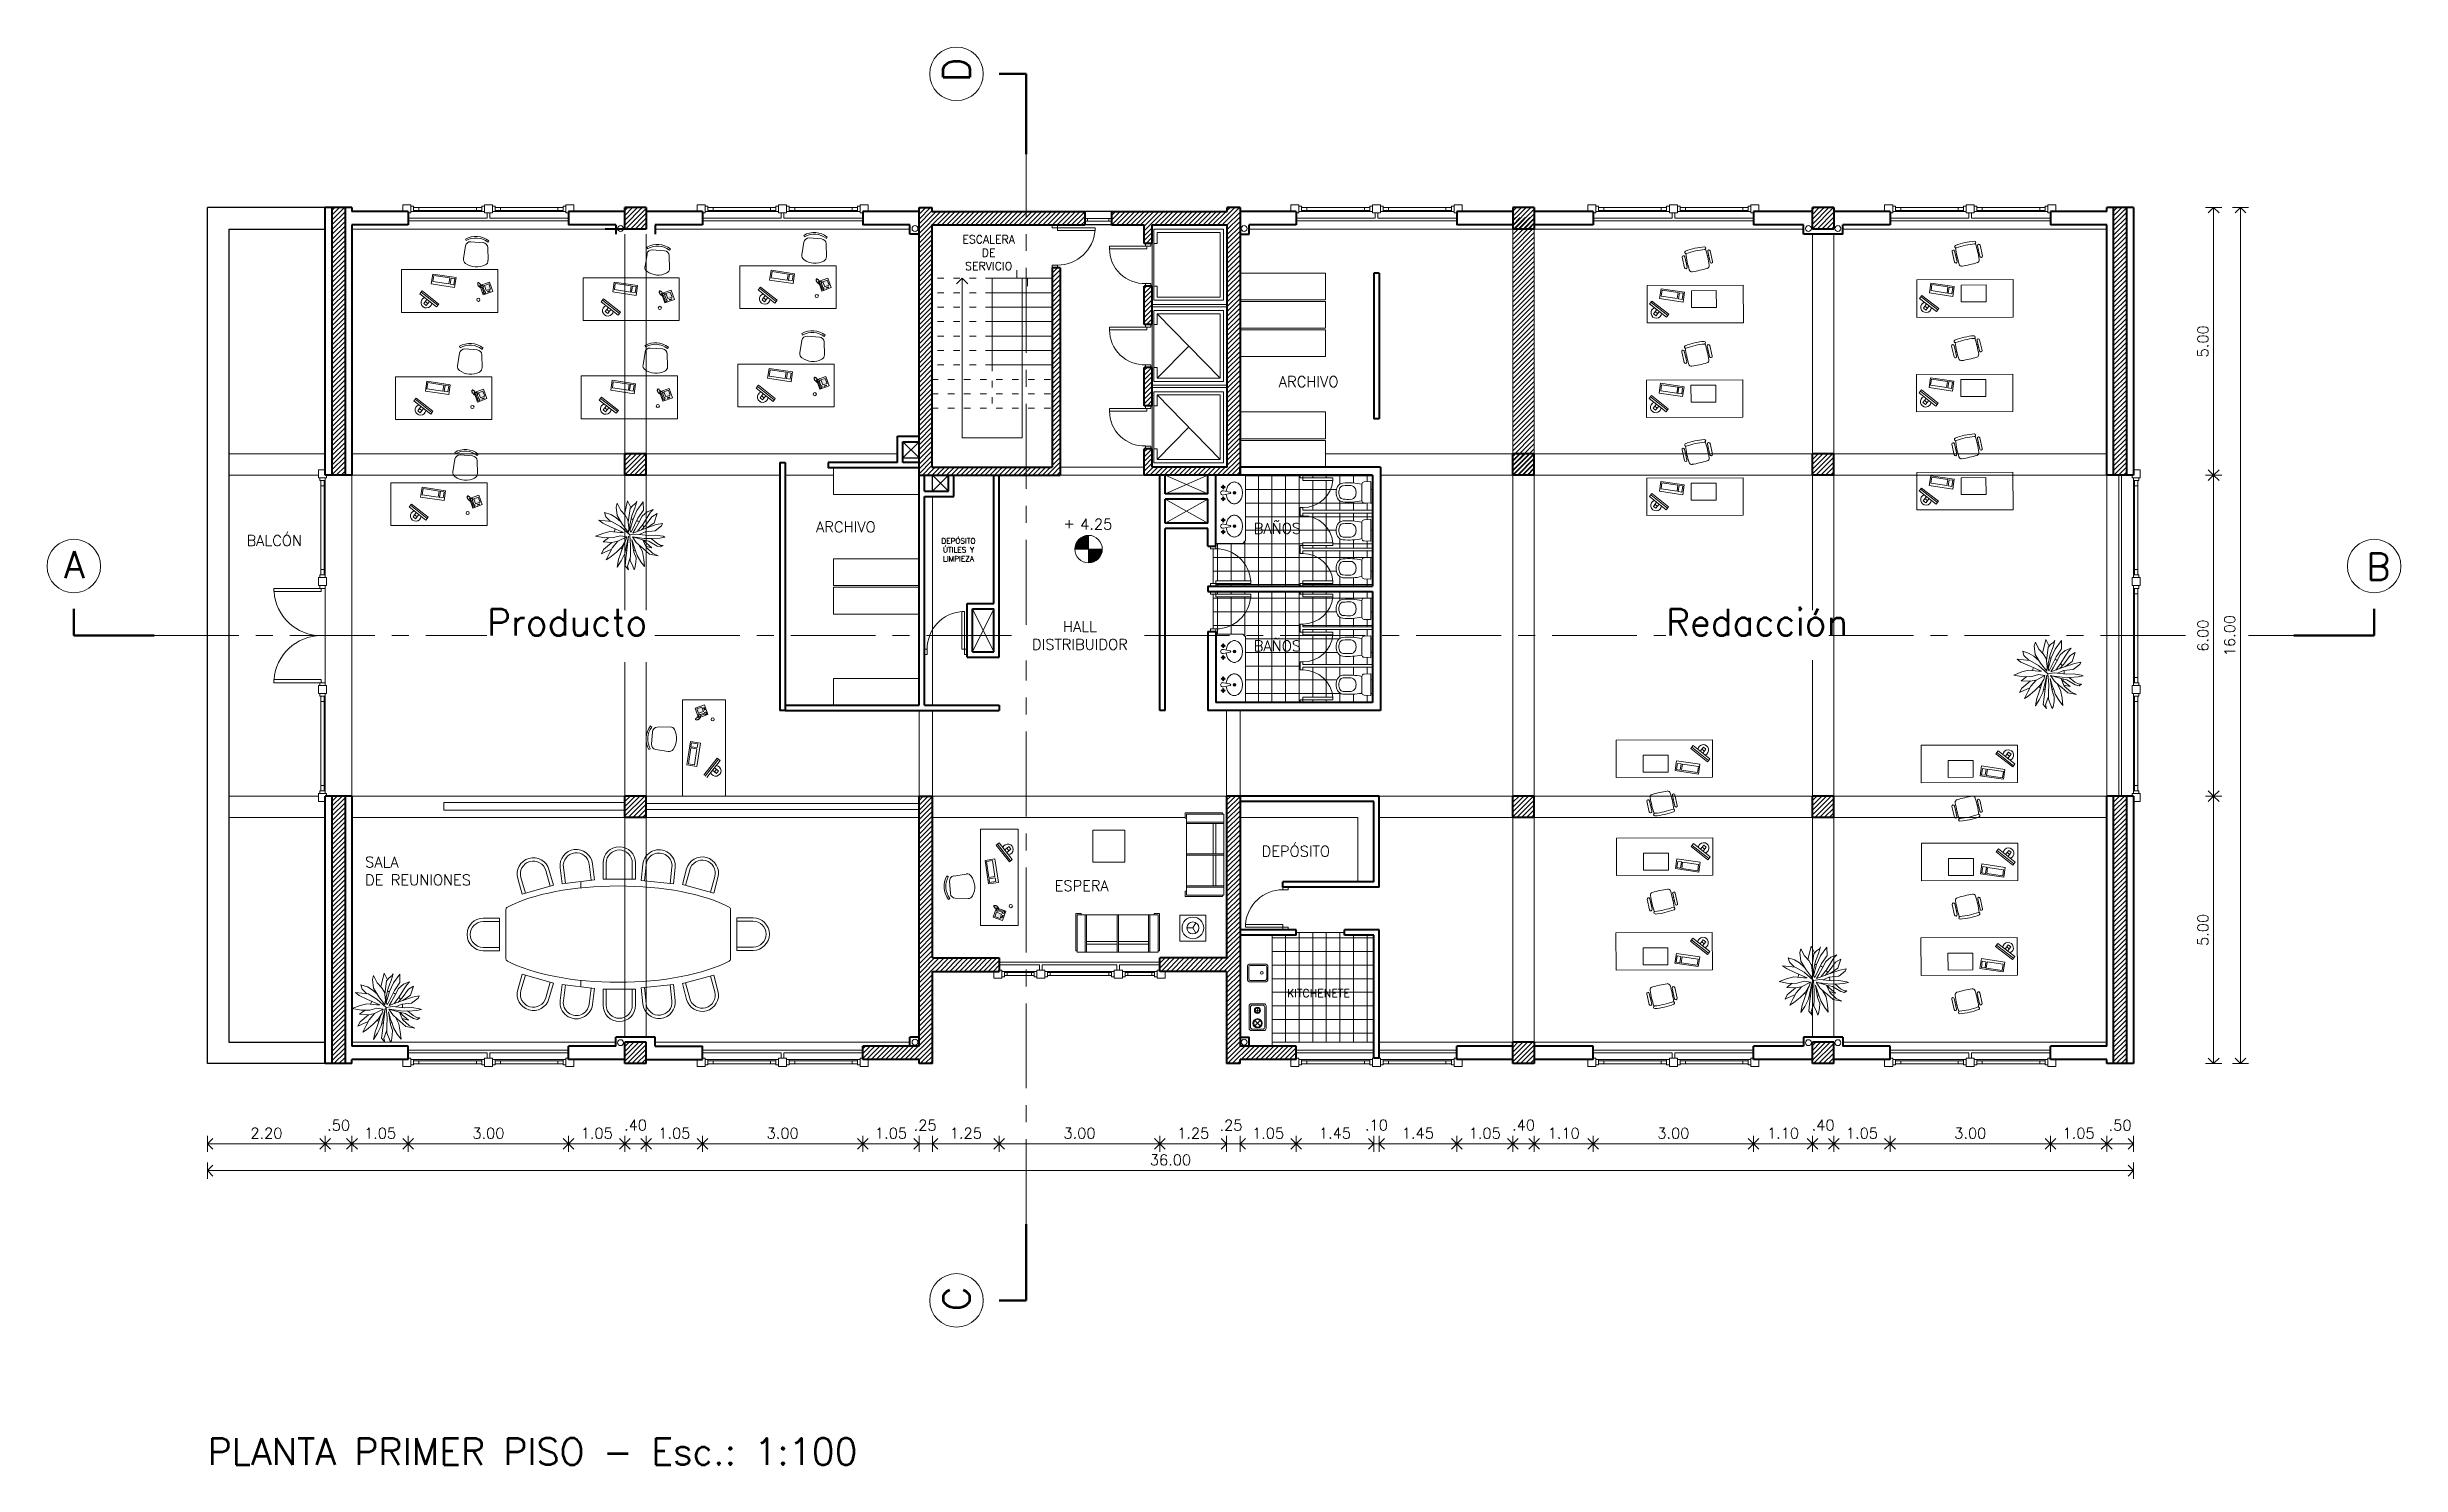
# Model space of a CAD drawing. Extents: x 1018 to 1352, y -109 to 175.
# Drawn here: x 1090.67 to 1134.67, y 105.71 to 132.21 of the extents above; entities that cross this region are included whole.
import ezdxf

# ---------------------------------------------------------------- set-up
doc = ezdxf.new("R2010")
doc.units = 0
doc.header["$LTSCALE"] = 0.5
doc.linetypes.add('ACAD_ISO03W100', pattern=[30, 12, -18])
doc.linetypes.add('CENTER', pattern=[50.8, 31.75, -6.35, 6.35, -6.35])
doc.layers.get('0').update_dxf_attribs({"linetype": 'CONTINUOUS'})
doc.layers.get('Defpoints').update_dxf_attribs({"linetype": 'CONTINUOUS'})
for name, color, linetype, lineweight in [('Acotaciones', 9, 'CONTINUOUS', 9), ('Carpintería', 55, 'CONTINUOUS', 20), ('Detalles .05', 243, 'CONTINUOUS', 5), ('Detalles 01', 8, 'CONTINUOUS', 9), ('Equipamiento fijo', 31, 'CONTINUOUS', 13), ('Equipamiento movil', 33, 'CONTINUOUS', 9), ('Muros corte', 7, 'CONTINUOUS', 40), ('Muros vista', 253, 'CONTINUOUS', 25), ('Pisos', 252, 'CONTINUOUS', 18), ('Proyección', 4, 'ACAD_ISO03W100', 18), ('Punta 01', 6, 'CONTINUOUS', 9), ('Punta 015', 64, 'CONTINUOUS', 13), ('Punta 02', 11, 'CONTINUOUS', 20), ('Punta 05', 52, 'CONTINUOUS', 50), ('Tratamiento pisos', 251, 'CONTINUOUS', 9), ('Vidrios', 147, 'CONTINUOUS', 13)]:
    doc.layers.add(name, color=color, linetype=linetype, lineweight=lineweight)
doc.styles.add('Texto 1 mm', font='simplex.shx', dxfattribs={"height": 0.1})
doc.styles.add('Texto 1.5 mm', font='simplex.shx', dxfattribs={"height": 0.15})
doc.styles.add('Texto 2 mm', font='simplex.shx', dxfattribs={"height": 0.2})
doc.styles.add('Texto 5 mm', font='simplex.shx', dxfattribs={"height": 0.5})
doc.dimstyles.new('Primera línea', dxfattribs={"dimscale": 0, "dimtxt": 0.2, "dimasz": 0.2, "dimexe": 0.15, "dimexo": 0, "dimgap": 0.1, "dimtad": 1, "dimzin": 4, "dimdsep": 46, "dimtxsty": 'Texto 2 mm', "dimblk": 'OPEN90', "dimcen": 2.5, "dimclrd": 256, "dimclre": 256, "dimclrt": 256, "dimadec": 0, "dimazin": 0, "dimtfac": 1, "dimtmove": 2, "dimatfit": 3, "dimldrblk": 'OPEN90', "dimfxl": 1, "dimtolj": 1, "dimtzin": 0, "dimlwd": -1, "dimlwe": -1, "dimarcsym": 0})
doc.dimstyles.new('Segunda línea', dxfattribs={"dimscale": 0, "dimtxt": 0.2, "dimasz": 0.2, "dimexe": 0.15, "dimexo": 0.5, "dimgap": 0.1, "dimtad": 1, "dimzin": 4, "dimdsep": 46, "dimtxsty": 'Texto 2 mm', "dimblk": 'OPEN90', "dimcen": 2.5, "dimclrd": 256, "dimclre": 256, "dimclrt": 256, "dimadec": 0, "dimazin": 0, "dimtfac": 1, "dimtmove": 2, "dimatfit": 3, "dimldrblk": 'OPEN90', "dimfxl": 1, "dimtolj": 1, "dimtzin": 0, "dimlwd": -1, "dimlwe": -1, "dimarcsym": 0})
pattern_1 = [(0, (2.81977, 1.00107), (0, 0.254), []), (90, (2.81977, 1.00107), (-0.254, 2e-17), [])]
pattern_2 = [(45, (2.81977, 1.001066), (-0.0449012806, 0.0449012806), [])]
pattern_3 = [(45, (71.81977, 1.001066), (-0.0449012806, 0.0449012806), [])]

msp = doc.modelspace()

# ---------------------------------------------------------------- texts
at = {"layer": 'Acotaciones', "char_height": 0.2, "attachment_point": 5, "style": 'Texto 2 mm'}
for s, insert in [('\\A1;.50', (1096.115, 112.055)), ('\\A1;.40', (1101.665, 112.057)), ('.25', (1107.079, 112.055)), ('.25', (1112.796, 112.055)), ('\\A1;.10', (1115.515, 112.057)), ('\\A1;.40', (1118.265, 112.057)), ('\\A1;.40', (1123.865, 112.057)), ('\\A1;.50', (1129.415, 112.056))]:
    msp.add_mtext(s, dxfattribs=dict(at, insert=insert))
at = {"layer": 'Punta 01', "insert": (1107.702, 123.026), "char_height": 0.1, "width": 0.75841, "attachment_point": 2, "style": 'Texto 1 mm'}
msp.add_mtext('DEPÓSITO ÚTILES Y LIMPIEZA', dxfattribs=at)
at = {"layer": 'Punta 015', "char_height": 0.15, "style": 'Texto 1.5 mm'}
for s, insert, width, attachment_point in [('ESCALERA DE SERVICIO', (1108.266, 128.688), 1.23789, 2), ('KITCHENETE', (1113.843, 114.448), 1.38855, 7)]:
    msp.add_mtext(s, dxfattribs=dict(at, insert=insert, width=width, attachment_point=attachment_point))
at = {"layer": 'Punta 015', "linetype": 'Continuous', "insert": (1110.277, 123.288), "char_height": 0.2, "attachment_point": 5, "style": 'Texto 2 mm'}
msp.add_mtext('4.25', dxfattribs=at)
at = {"layer": 'Punta 02', "char_height": 0.2, "style": 'Texto 2 mm'}
for s, insert, width, attachment_point in [('ARCHIVO', (1113.691, 125.853), 1.29857, 7), ('ARCHIVO', (1105.04, 123.338), 1.29857, 1), ('BAÑOS', (1113.222, 123.311), 1.0557, 1), ('BALCÓN', (1094.394, 123.083), 1.12363, 1), ('HALL\\PDISTRIBUIDOR', (1109.972, 121.475), 2.1374, 2), ('BAÑOS', (1113.222, 121.113), 1.0557, 1), ('SALA\\PDE REUNIONES', (1096.61, 116.539), 2.59712, 7), ('DEPÓSITO', (1113.369, 117.077), 1.41809, 7), ('ESPERA', (1109.5, 116.631), 1.0557, 1)]:
    msp.add_mtext(s, dxfattribs=dict(at, insert=insert, width=width, attachment_point=attachment_point))
at = {"layer": 'Punta 05', "char_height": 0.5, "width": 0.3999, "attachment_point": 7, "rotation": 90, "style": 'Texto 5 mm'}
for s, insert in [('D', (1107.917, 131.557)), ('C', (1107.916, 108.584))]:
    msp.add_mtext(s, dxfattribs=dict(at, insert=insert))
at = {"layer": 'Punta 05', "char_height": 0.5, "attachment_point": 1, "style": 'Texto 5 mm'}
for s, insert, width in [('A', (1090.98, 122.783), 0.39986), ('B', (1134.018, 122.745), 0.3999), ('PLANTA PRIMER PISO - Esc.: 1:100', (1093.665, 106.206), 14.39076)]:
    msp.add_mtext(s, dxfattribs=dict(at, insert=insert, width=width))
at = {"layer": 'Vidrios', "color": 0, "style": 'Texto 5 mm'}
for s, p in [('Producto', (1098.885, 121.206)), ('Redacción', (1120.927, 121.206))]:
    msp.add_text(s, height=0.5, dxfattribs=at).set_placement(p)

# ---------------------------------------------------------------- blocks, each defined once
blk = doc.blocks.new('Velador planta')
for q in [(-4.3, 2.5), (4.3, 2.5), (0, -5)]:
    blk.add_line((0, 0), q)
for radius in [9, 5]:
    blk.add_circle((0, 0), radius)
blk = doc.blocks.new('TELEFONO')
at = {"layer": 'Detalles .05'}
for p, q in [((0.139, 0.134), (-0.098, 0.134)), ((-0.098, 0.134), (-0.098, -0.099)), ((-0.071, 0.089), (-0.071, -0.055)), ((-0.043, 0.089), (-0.043, -0.055)), ((0.108, 0.063), (0, 0.063)), ((0, 0.063), (0, -0.063)), ((0.081, 0.108), (0.023, 0.108)), ((0.023, 0.108), (0.023, 0.094)), ((0.023, 0.094), (0.081, 0.094)), ((0.027, 0.041), (0.027, 0.041)), ((0.027, 0.014), (0.027, 0.014)), ((0.054, 0.041), (0.054, 0.041)), ((0.054, 0.014), (0.054, 0.014)), ((0.081, 0.094), (0.081, 0.108)), ((0.081, 0.041), (0.081, 0.041)), ((0.081, 0.014), (0.081, 0.014)), ((0.108, -0.063), (0.108, 0.063)), ((0.139, -0.099), (0.139, 0.134)), ((-0.129, -0.104), (-0.147, -0.11)), ((-0.129, -0.116), (-0.147, -0.121)), ((-0.129, -0.127), (-0.147, -0.133)), ((-0.129, -0.139), (-0.147, -0.145)), ((-0.124, -0.093), (-0.141, -0.098)), ((-0.124, -0.15), (-0.141, -0.156)), ((-0.118, -0.081), (-0.135, -0.087)), ((-0.118, -0.162), (-0.135, -0.168)), ((-0.112, -0.07), (-0.129, -0.075)), ((-0.106, -0.058), (-0.124, -0.064)), ((-0.104, -0.17), (-0.122, -0.176)), ((-0.101, -0.047), (-0.118, -0.052)), ((-0.089, -0.156), (-0.106, -0.162)), ((-0.083, -0.145), (-0.101, -0.15)), ((-0.098, -0.099), (0.139, -0.099)), ((-0.078, -0.133), (-0.095, -0.139)), ((-0.072, -0.121), (-0.089, -0.127)), ((-0.067, -0.083), (-0.078, -0.116)), ((0, -0.063), (0.108, -0.063)), ((0.027, -0.013), (0.027, -0.013)), ((0.027, -0.04), (0.027, -0.04)), ((0.054, -0.013), (0.054, -0.013)), ((0.054, -0.04), (0.054, -0.04)), ((0.081, -0.013), (0.081, -0.013)), ((0.081, -0.04), (0.081, -0.04))]:
    blk.add_line(p, q, dxfattribs=at)
for centre, start, end in [((-0.057, 0.089), 298.4915, 241.5085), ((-0.057, -0.055), 118.4915, 61.5085)]:
    blk.add_arc(centre, 0.0302, start, end, dxfattribs=at)
blk = doc.blocks.new('RECTANG')
for p, q in [((1, 1), (0, 1)), ((0, 1), (0, 0)), ((1, 0), (1, 1)), ((0, 0), (1, 0))]:
    blk.add_line(p, q)
blk = doc.blocks.new('KEYBOARD', base_point=(60, 294))
for p, xscale, yscale, zscale in [((60, 294), 19, 8, 19), ((61, 295), 13, 5, 13), ((75, 295), 3, 5, 3)]:
    blk.add_blockref('RECTANG', p, dxfattribs=dict(xscale=xscale, yscale=yscale, zscale=zscale))
blk = doc.blocks.new('silla compu')
for p, q in [((-0.198, 0.131), (-0.215, -0.107)), ((0.255, 0.058), (0.197, -0.173)), ((-0.225, -0.207), (-0.247, -0.23)), ((0.092, -0.242), (-0.137, -0.206)), ((0.175, -0.271), (0.188, -0.3))]:
    blk.add_line(p, q)
for centre, radius, start, end in [((-0.105, 0.124), 0.0936, 112.4967, 175.8734), ((-0.005, -0.116), 0.354, 49.3107, 112.4967), ((0.175, 0.085), 0.0838, 341.6928, 53.5518), ((0.022, 0.055), 0.392, 226.6455, 295.1618), ((0.022, 0.055), 0.361, 226.6972, 295.1102), ((-0.122, -0.113), 0.0936, 175.8734, 260.9037), ((0.098, -0.138), 0.105, 266.1879, 340.6498)]:
    blk.add_arc(centre, radius, start, end)
blk = doc.blocks.new('Lavamanos')
at = {"layer": 'Equipamiento movil'}
for p, q in [((-0.118, -0.158), (-0.138, -0.154)), ((-0.118, -0.167), (-0.138, -0.171)), ((-0.114, -0.154), (-0.118, -0.133)), ((-0.114, -0.171), (-0.118, -0.192)), ((-0.105, -0.154), (-0.101, -0.133)), ((-0.105, -0.171), (-0.101, -0.192)), ((-0.101, -0.158), (-0.08, -0.154)), ((-0.101, -0.167), (-0.08, -0.171)), ((-0.015, -0.037), (-0.038, -0.156)), ((0.013, -0.037), (0.036, -0.156)), ((0.102, -0.158), (0.081, -0.154)), ((0.102, -0.167), (0.081, -0.171)), ((0.106, -0.154), (0.102, -0.133)), ((0.106, -0.171), (0.102, -0.192)), ((0.115, -0.154), (0.119, -0.133)), ((0.115, -0.171), (0.119, -0.192)), ((0.119, -0.158), (0.14, -0.154)), ((0.119, -0.167), (0.14, -0.171))]:
    blk.add_line(p, q, dxfattribs=at)
for centre, radius in [((-0.001, 0.048), 0.0249), ((-0.001, 0.048), 0.014), ((-0.109, -0.162), 0.00541), ((0.11, -0.162), 0.00541)]:
    blk.add_circle(centre, radius, dxfattribs=at)
for centre, radius, start, end in [((-0.09, 0.045), 0.115, 150.9639, 180), ((-0.09, 0.045), 0.115, 180, 209.0361), ((-0.047, 0.021), 0.164, 126.7285, 150.9639), ((-0.019, -0.016), 0.211, 107.1746, 126.7285), ((-0.001, -0.075), 0.272, 90, 107.1746), ((-0.001, -0.075), 0.272, 72.8254, 90), ((0.017, -0.016), 0.211, 53.2715, 72.8254), ((0.045, 0.021), 0.164, 29.0361, 53.2715), ((0.088, 0.045), 0.115, 0, 29.0361), ((0.088, 0.045), 0.115, 330.9639, 360), ((-0.047, 0.069), 0.164, 209.0361, 233.2715), ((-0.019, 0.106), 0.211, 233.2715, 252.8254), ((-0.136, -0.163), 0.00882, 105.2781, 254.7219), ((-0.109, -0.162), 0.0226, 108.6122, 162.265), ((-0.109, -0.162), 0.0226, 198.6122, 252.265), ((-0.109, -0.136), 0.00882, 15.2781, 164.7219), ((-0.109, -0.162), 0.00976, 119.0054, 153.1041), ((-0.109, -0.162), 0.00976, 209.0054, 243.1041), ((-0.109, -0.189), 0.00882, 195.2781, 344.7219), ((-0.117, -0.163), 0.00254, 349.6493, 12.8593), ((-0.109, -0.155), 0.00254, 259.6493, 282.8593), ((-0.109, -0.17), 0.00254, 79.6493, 102.8593), ((-0.109, -0.162), 0.00976, 29.0054, 63.1041), ((-0.109, -0.162), 0.00976, 299.0054, 333.1041), ((-0.101, -0.162), 0.00254, 169.6493, 192.8593), ((-0.109, -0.162), 0.0226, 18.6122, 72.265), ((-0.109, -0.162), 0.0226, 288.6122, 342.265), ((-0.001, 0.165), 0.272, 252.8254, 264.2829), ((-0.083, -0.162), 0.00882, 285.2781, 74.7219), ((-0.001, -0.171), 0.0398, 158.1761, 21.8239), ((-0.001, -0.035), 0.014, 352.3829, 187.2442), ((-0.001, 0.165), 0.272, 275.7171, 287.1746), ((0.084, -0.162), 0.00882, 105.2781, 254.7219), ((0.017, 0.106), 0.211, 287.1746, 306.7285), ((0.11, -0.162), 0.0226, 107.735, 161.3878), ((0.11, -0.162), 0.0226, 197.735, 251.3878), ((0.111, -0.136), 0.00882, 15.2781, 164.7219), ((0.11, -0.162), 0.00976, 116.8959, 150.9946), ((0.11, -0.162), 0.00976, 206.8959, 240.9946), ((0.11, -0.189), 0.00882, 195.2781, 344.7219), ((0.103, -0.162), 0.00254, 347.1407, 10.3507), ((0.111, -0.155), 0.00254, 257.1407, 280.3507), ((0.11, -0.17), 0.00254, 77.1407, 100.3507), ((0.11, -0.162), 0.00976, 26.8959, 60.9946), ((0.11, -0.162), 0.00976, 296.8959, 330.9946), ((0.118, -0.163), 0.00254, 167.1407, 190.3507), ((0.11, -0.162), 0.0226, 287.735, 341.3878), ((0.11, -0.162), 0.0226, 17.735, 71.3878), ((0.137, -0.163), 0.00882, 285.2781, 74.7219), ((0.045, 0.069), 0.164, 306.7285, 330.9639)]:
    blk.add_arc(centre, radius, start, end, dxfattribs=at)
blk = doc.blocks.new('inodoro')
at = {"layer": 'Equipamiento fijo'}
for p, q in [((-0.197, 0.127), (-0.202, 0.008)), ((0.194, 0), (-0.194, 0)), ((-0.157, 0.165), (0.157, 0.165)), ((0.197, 0.127), (0.202, 0.008))]:
    blk.add_line(p, q, dxfattribs=at)
for centre, radius, start, end in [((1.09, 0.422), 1.27, 175.4777, 191.6858), ((-0.051, 0.512), 0.125, 117.5857, 175.5072), ((1.095, 0.422), 1.224, 175.5072, 182.1425), ((-0.051, 0.512), 0.075, 117.5857, 175.5072), ((0, 0.415), 0.235, 90, 117.5857), ((0, 0.415), 0.185, 90, 117.5857), ((0, 0.415), 0.235, 62.4143, 90), ((0, 0.415), 0.185, 62.4143, 90), ((0.051, 0.512), 0.075, 4.4928, 62.4143), ((0.051, 0.512), 0.125, 4.4928, 62.4143), ((-1.095, 0.422), 1.224, 357.8575, 4.4928), ((-1.024, 0.418), 1.205, 347.8749, 4.9616), ((-0.194, 0.008), 0.00803, 177.6578, 269.7397), ((-0.157, 0.125), 0.04, 90, 177.3974), ((-0.028, 0.381), 0.101, 182.7072, 247.2321), ((-0.014, 0.396), 0.12, 243.7978, 262.0389), ((0, 0.483), 0.208, 261.594, 278.406), ((0.014, 0.396), 0.12, 277.9611, 296.2022), ((0.028, 0.381), 0.101, 292.7679, 357.2928), ((0.157, 0.125), 0.04, 2.6026, 90), ((0.195, 0.007), 0.00742, 265.6488, 0.2402), ((0.194, 0.008), 0.008, 355.889, 2.6026)]:
    blk.add_arc(centre, radius, start, end, dxfattribs=at)
blk = doc.blocks.new('_Open90')
at = {"color": 0, "linetype": 'ByBlock', "lineweight": -2}
for p, q in [((0, 0), (-1, 0)), ((-0.5, 0.5), (0, 0)), ((0, 0), (-0.5, -0.5))]:
    blk.add_line(p, q, dxfattribs=at)
blk = doc.blocks.new('*D244')
at = {"layer": 'Acotaciones', "transparency": 16777216}
for p, q in [((1093.665, 111.856), (1093.665, 111.556)), ((1095.865, 111.856), (1095.865, 111.556)), ((1093.865, 111.706), (1095.665, 111.706))]:
    blk.add_line(p, q, dxfattribs=at)
at = {"layer": 'Defpoints', "color": 0, "transparency": 16777216}
for p in [(1093.665, 111.856), (1095.865, 111.856), (1095.865, 111.706)]:
    blk.add_point(p, dxfattribs=at)
at = {"layer": 'Acotaciones', "transparency": 16777216, "xscale": 0.2, "yscale": 0.2, "zscale": 0.2, "rotation": 180}
blk.add_blockref('_Open90', (1093.665, 111.706), dxfattribs=at)
at = {"layer": 'Acotaciones', "transparency": 16777216, "xscale": 0.2, "yscale": 0.2, "zscale": 0.2}
blk.add_blockref('_Open90', (1095.865, 111.706), dxfattribs=at)
at = {"layer": 'Acotaciones', "transparency": 16777216, "insert": (1094.765, 111.906), "char_height": 0.2, "attachment_point": 5, "style": 'Texto 2 mm'}
blk.add_mtext('\\A1;2.20', dxfattribs=at)
blk = doc.blocks.new('*D245')
at = {"layer": 'Acotaciones', "transparency": 16777216}
for p, q in [((1096.365, 111.856), (1096.365, 111.556)), ((1097.415, 111.856), (1097.415, 111.556)), ((1096.565, 111.706), (1097.215, 111.706))]:
    blk.add_line(p, q, dxfattribs=at)
at = {"layer": 'Defpoints', "color": 0, "transparency": 16777216}
for p in [(1096.365, 111.856), (1097.415, 111.856), (1097.415, 111.706)]:
    blk.add_point(p, dxfattribs=at)
at = {"layer": 'Acotaciones', "transparency": 16777216, "xscale": 0.2, "yscale": 0.2, "zscale": 0.2, "rotation": 180}
blk.add_blockref('_Open90', (1096.365, 111.706), dxfattribs=at)
at = {"layer": 'Acotaciones', "transparency": 16777216, "xscale": 0.2, "yscale": 0.2, "zscale": 0.2}
blk.add_blockref('_Open90', (1097.415, 111.706), dxfattribs=at)
at = {"layer": 'Acotaciones', "transparency": 16777216, "insert": (1096.89, 111.906), "char_height": 0.2, "attachment_point": 5, "style": 'Texto 2 mm'}
blk.add_mtext('\\A1;1.05', dxfattribs=at)
blk = doc.blocks.new('*D246')
at = {"layer": 'Acotaciones', "transparency": 16777216}
for p, q in [((1097.415, 111.856), (1097.415, 111.556)), ((1100.415, 111.856), (1100.415, 111.556)), ((1097.615, 111.706), (1100.215, 111.706))]:
    blk.add_line(p, q, dxfattribs=at)
at = {"layer": 'Defpoints', "color": 0, "transparency": 16777216}
for p in [(1097.415, 111.856), (1100.415, 111.856), (1100.415, 111.706)]:
    blk.add_point(p, dxfattribs=at)
at = {"layer": 'Acotaciones', "transparency": 16777216, "xscale": 0.2, "yscale": 0.2, "zscale": 0.2, "rotation": 180}
blk.add_blockref('_Open90', (1097.415, 111.706), dxfattribs=at)
at = {"layer": 'Acotaciones', "transparency": 16777216, "xscale": 0.2, "yscale": 0.2, "zscale": 0.2}
blk.add_blockref('_Open90', (1100.415, 111.706), dxfattribs=at)
at = {"layer": 'Acotaciones', "transparency": 16777216, "insert": (1098.915, 111.906), "char_height": 0.2, "attachment_point": 5, "style": 'Texto 2 mm'}
blk.add_mtext('\\A1;3.00', dxfattribs=at)
blk = doc.blocks.new('*D247')
at = {"layer": 'Acotaciones', "transparency": 16777216}
for p, q in [((1100.415, 111.856), (1100.415, 111.556)), ((1101.465, 111.856), (1101.465, 111.556)), ((1100.615, 111.706), (1101.265, 111.706))]:
    blk.add_line(p, q, dxfattribs=at)
at = {"layer": 'Defpoints', "color": 0, "transparency": 16777216}
for p in [(1100.415, 111.856), (1101.465, 111.856), (1101.465, 111.706)]:
    blk.add_point(p, dxfattribs=at)
at = {"layer": 'Acotaciones', "transparency": 16777216, "xscale": 0.2, "yscale": 0.2, "zscale": 0.2, "rotation": 180}
blk.add_blockref('_Open90', (1100.415, 111.706), dxfattribs=at)
at = {"layer": 'Acotaciones', "transparency": 16777216, "xscale": 0.2, "yscale": 0.2, "zscale": 0.2}
blk.add_blockref('_Open90', (1101.465, 111.706), dxfattribs=at)
at = {"layer": 'Acotaciones', "transparency": 16777216, "insert": (1100.94, 111.906), "char_height": 0.2, "attachment_point": 5, "style": 'Texto 2 mm'}
blk.add_mtext('\\A1;1.05', dxfattribs=at)
blk = doc.blocks.new('*D248')
at = {"layer": 'Acotaciones', "transparency": 16777216}
for p, q in [((1101.865, 111.856), (1101.865, 111.556)), ((1102.915, 111.856), (1102.915, 111.556)), ((1102.065, 111.706), (1102.715, 111.706))]:
    blk.add_line(p, q, dxfattribs=at)
at = {"layer": 'Defpoints', "color": 0, "transparency": 16777216}
for p in [(1101.865, 111.856), (1102.915, 111.856), (1102.915, 111.706)]:
    blk.add_point(p, dxfattribs=at)
at = {"layer": 'Acotaciones', "transparency": 16777216, "xscale": 0.2, "yscale": 0.2, "zscale": 0.2, "rotation": 180}
blk.add_blockref('_Open90', (1101.865, 111.706), dxfattribs=at)
at = {"layer": 'Acotaciones', "transparency": 16777216, "xscale": 0.2, "yscale": 0.2, "zscale": 0.2}
blk.add_blockref('_Open90', (1102.915, 111.706), dxfattribs=at)
at = {"layer": 'Acotaciones', "transparency": 16777216, "insert": (1102.39, 111.906), "char_height": 0.2, "attachment_point": 5, "style": 'Texto 2 mm'}
blk.add_mtext('\\A1;1.05', dxfattribs=at)
blk = doc.blocks.new('*D249')
at = {"layer": 'Acotaciones', "transparency": 16777216}
for p, q in [((1102.915, 111.856), (1102.915, 111.556)), ((1105.915, 111.856), (1105.915, 111.556)), ((1103.115, 111.706), (1105.715, 111.706))]:
    blk.add_line(p, q, dxfattribs=at)
at = {"layer": 'Defpoints', "color": 0, "transparency": 16777216}
for p in [(1102.915, 111.856), (1105.915, 111.856), (1105.915, 111.706)]:
    blk.add_point(p, dxfattribs=at)
at = {"layer": 'Acotaciones', "transparency": 16777216, "xscale": 0.2, "yscale": 0.2, "zscale": 0.2, "rotation": 180}
blk.add_blockref('_Open90', (1102.915, 111.706), dxfattribs=at)
at = {"layer": 'Acotaciones', "transparency": 16777216, "xscale": 0.2, "yscale": 0.2, "zscale": 0.2}
blk.add_blockref('_Open90', (1105.915, 111.706), dxfattribs=at)
at = {"layer": 'Acotaciones', "transparency": 16777216, "insert": (1104.415, 111.906), "char_height": 0.2, "attachment_point": 5, "style": 'Texto 2 mm'}
blk.add_mtext('\\A1;3.00', dxfattribs=at)
blk = doc.blocks.new('*D250')
at = {"layer": 'Acotaciones', "transparency": 16777216}
for p, q in [((1105.915, 111.856), (1105.915, 111.556)), ((1106.965, 111.856), (1106.965, 111.556)), ((1106.115, 111.706), (1106.765, 111.706))]:
    blk.add_line(p, q, dxfattribs=at)
at = {"layer": 'Defpoints', "color": 0, "transparency": 16777216}
for p in [(1105.915, 111.856), (1106.965, 111.856), (1106.965, 111.706)]:
    blk.add_point(p, dxfattribs=at)
at = {"layer": 'Acotaciones', "transparency": 16777216, "xscale": 0.2, "yscale": 0.2, "zscale": 0.2, "rotation": 180}
blk.add_blockref('_Open90', (1105.915, 111.706), dxfattribs=at)
at = {"layer": 'Acotaciones', "transparency": 16777216, "xscale": 0.2, "yscale": 0.2, "zscale": 0.2}
blk.add_blockref('_Open90', (1106.965, 111.706), dxfattribs=at)
at = {"layer": 'Acotaciones', "transparency": 16777216, "insert": (1106.44, 111.906), "char_height": 0.2, "attachment_point": 5, "style": 'Texto 2 mm'}
blk.add_mtext('\\A1;1.05', dxfattribs=at)
blk = doc.blocks.new('*D251')
at = {"layer": 'Acotaciones', "transparency": 16777216}
for p, q in [((1107.215, 111.856), (1107.215, 111.556)), ((1108.465, 111.856), (1108.465, 111.556)), ((1107.415, 111.706), (1108.265, 111.706))]:
    blk.add_line(p, q, dxfattribs=at)
at = {"layer": 'Defpoints', "color": 0, "transparency": 16777216}
for p in [(1107.215, 111.856), (1108.465, 111.856), (1108.465, 111.706)]:
    blk.add_point(p, dxfattribs=at)
at = {"layer": 'Acotaciones', "transparency": 16777216, "xscale": 0.2, "yscale": 0.2, "zscale": 0.2, "rotation": 180}
blk.add_blockref('_Open90', (1107.215, 111.706), dxfattribs=at)
at = {"layer": 'Acotaciones', "transparency": 16777216, "xscale": 0.2, "yscale": 0.2, "zscale": 0.2}
blk.add_blockref('_Open90', (1108.465, 111.706), dxfattribs=at)
at = {"layer": 'Acotaciones', "transparency": 16777216, "insert": (1107.84, 111.906), "char_height": 0.2, "attachment_point": 5, "style": 'Texto 2 mm'}
blk.add_mtext('\\A1;1.25', dxfattribs=at)
blk = doc.blocks.new('*D252')
at = {"layer": 'Acotaciones', "transparency": 16777216}
for p, q in [((1108.465, 111.856), (1108.465, 111.556)), ((1111.465, 111.856), (1111.465, 111.556)), ((1108.665, 111.706), (1111.265, 111.706))]:
    blk.add_line(p, q, dxfattribs=at)
at = {"layer": 'Defpoints', "color": 0, "transparency": 16777216}
for p in [(1108.465, 111.856), (1111.465, 111.856), (1111.465, 111.706)]:
    blk.add_point(p, dxfattribs=at)
at = {"layer": 'Acotaciones', "transparency": 16777216, "xscale": 0.2, "yscale": 0.2, "zscale": 0.2, "rotation": 180}
blk.add_blockref('_Open90', (1108.465, 111.706), dxfattribs=at)
at = {"layer": 'Acotaciones', "transparency": 16777216, "xscale": 0.2, "yscale": 0.2, "zscale": 0.2}
blk.add_blockref('_Open90', (1111.465, 111.706), dxfattribs=at)
at = {"layer": 'Acotaciones', "transparency": 16777216, "insert": (1109.965, 111.906), "char_height": 0.2, "attachment_point": 5, "style": 'Texto 2 mm'}
blk.add_mtext('\\A1;3.00', dxfattribs=at)
blk = doc.blocks.new('*D253')
at = {"layer": 'Acotaciones', "transparency": 16777216}
for p, q in [((1111.465, 111.856), (1111.465, 111.556)), ((1112.715, 111.856), (1112.715, 111.556)), ((1111.665, 111.706), (1112.515, 111.706))]:
    blk.add_line(p, q, dxfattribs=at)
at = {"layer": 'Defpoints', "color": 0, "transparency": 16777216}
for p in [(1111.465, 111.856), (1112.715, 111.856), (1112.715, 111.706)]:
    blk.add_point(p, dxfattribs=at)
at = {"layer": 'Acotaciones', "transparency": 16777216, "xscale": 0.2, "yscale": 0.2, "zscale": 0.2, "rotation": 180}
blk.add_blockref('_Open90', (1111.465, 111.706), dxfattribs=at)
at = {"layer": 'Acotaciones', "transparency": 16777216, "xscale": 0.2, "yscale": 0.2, "zscale": 0.2}
blk.add_blockref('_Open90', (1112.715, 111.706), dxfattribs=at)
at = {"layer": 'Acotaciones', "transparency": 16777216, "insert": (1112.09, 111.906), "char_height": 0.2, "attachment_point": 5, "style": 'Texto 2 mm'}
blk.add_mtext('\\A1;1.25', dxfattribs=at)
blk = doc.blocks.new('*D254')
at = {"layer": 'Acotaciones', "transparency": 16777216}
for p, q in [((1112.965, 111.856), (1112.965, 111.556)), ((1114.015, 111.856), (1114.015, 111.556)), ((1113.165, 111.706), (1113.815, 111.706))]:
    blk.add_line(p, q, dxfattribs=at)
at = {"layer": 'Defpoints', "color": 0, "transparency": 16777216}
for p in [(1112.965, 111.856), (1114.015, 111.856), (1114.015, 111.706)]:
    blk.add_point(p, dxfattribs=at)
at = {"layer": 'Acotaciones', "transparency": 16777216, "xscale": 0.2, "yscale": 0.2, "zscale": 0.2, "rotation": 180}
blk.add_blockref('_Open90', (1112.965, 111.706), dxfattribs=at)
at = {"layer": 'Acotaciones', "transparency": 16777216, "xscale": 0.2, "yscale": 0.2, "zscale": 0.2}
blk.add_blockref('_Open90', (1114.015, 111.706), dxfattribs=at)
at = {"layer": 'Acotaciones', "transparency": 16777216, "insert": (1113.49, 111.906), "char_height": 0.2, "attachment_point": 5, "style": 'Texto 2 mm'}
blk.add_mtext('\\A1;1.05', dxfattribs=at)
blk = doc.blocks.new('*D255')
at = {"layer": 'Acotaciones', "transparency": 16777216}
for p, q in [((1114.015, 111.856), (1114.015, 111.556)), ((1115.465, 111.856), (1115.465, 111.556)), ((1114.215, 111.706), (1115.265, 111.706))]:
    blk.add_line(p, q, dxfattribs=at)
at = {"layer": 'Defpoints', "color": 0, "transparency": 16777216}
for p in [(1114.015, 111.856), (1115.465, 111.856), (1115.465, 111.706)]:
    blk.add_point(p, dxfattribs=at)
at = {"layer": 'Acotaciones', "transparency": 16777216, "xscale": 0.2, "yscale": 0.2, "zscale": 0.2, "rotation": 180}
blk.add_blockref('_Open90', (1114.015, 111.706), dxfattribs=at)
at = {"layer": 'Acotaciones', "transparency": 16777216, "xscale": 0.2, "yscale": 0.2, "zscale": 0.2}
blk.add_blockref('_Open90', (1115.465, 111.706), dxfattribs=at)
at = {"layer": 'Acotaciones', "transparency": 16777216, "insert": (1114.74, 111.906), "char_height": 0.2, "attachment_point": 5, "style": 'Texto 2 mm'}
blk.add_mtext('\\A1;1.45', dxfattribs=at)
blk = doc.blocks.new('*D256')
at = {"layer": 'Acotaciones', "transparency": 16777216}
for p, q in [((1115.565, 111.856), (1115.565, 111.556)), ((1117.015, 111.856), (1117.015, 111.556)), ((1115.765, 111.706), (1116.815, 111.706))]:
    blk.add_line(p, q, dxfattribs=at)
at = {"layer": 'Defpoints', "color": 0, "transparency": 16777216}
for p in [(1115.565, 111.856), (1117.015, 111.856), (1117.015, 111.706)]:
    blk.add_point(p, dxfattribs=at)
at = {"layer": 'Acotaciones', "transparency": 16777216, "xscale": 0.2, "yscale": 0.2, "zscale": 0.2, "rotation": 180}
blk.add_blockref('_Open90', (1115.565, 111.706), dxfattribs=at)
at = {"layer": 'Acotaciones', "transparency": 16777216, "xscale": 0.2, "yscale": 0.2, "zscale": 0.2}
blk.add_blockref('_Open90', (1117.015, 111.706), dxfattribs=at)
at = {"layer": 'Acotaciones', "transparency": 16777216, "insert": (1116.29, 111.906), "char_height": 0.2, "attachment_point": 5, "style": 'Texto 2 mm'}
blk.add_mtext('\\A1;1.45', dxfattribs=at)
blk = doc.blocks.new('*D257')
at = {"layer": 'Acotaciones', "transparency": 16777216}
for p, q in [((1117.015, 111.856), (1117.015, 111.556)), ((1118.065, 111.856), (1118.065, 111.556)), ((1117.215, 111.706), (1117.865, 111.706))]:
    blk.add_line(p, q, dxfattribs=at)
at = {"layer": 'Defpoints', "color": 0, "transparency": 16777216}
for p in [(1117.015, 111.856), (1118.065, 111.856), (1118.065, 111.706)]:
    blk.add_point(p, dxfattribs=at)
at = {"layer": 'Acotaciones', "transparency": 16777216, "xscale": 0.2, "yscale": 0.2, "zscale": 0.2, "rotation": 180}
blk.add_blockref('_Open90', (1117.015, 111.706), dxfattribs=at)
at = {"layer": 'Acotaciones', "transparency": 16777216, "xscale": 0.2, "yscale": 0.2, "zscale": 0.2}
blk.add_blockref('_Open90', (1118.065, 111.706), dxfattribs=at)
at = {"layer": 'Acotaciones', "transparency": 16777216, "insert": (1117.54, 111.906), "char_height": 0.2, "attachment_point": 5, "style": 'Texto 2 mm'}
blk.add_mtext('\\A1;1.05', dxfattribs=at)
blk = doc.blocks.new('*D258')
at = {"layer": 'Acotaciones', "transparency": 16777216}
for p, q in [((1118.465, 111.856), (1118.465, 111.556)), ((1119.565, 111.856), (1119.565, 111.556)), ((1118.665, 111.706), (1119.365, 111.706))]:
    blk.add_line(p, q, dxfattribs=at)
at = {"layer": 'Defpoints', "color": 0, "transparency": 16777216}
for p in [(1118.465, 111.856), (1119.565, 111.856), (1119.565, 111.706)]:
    blk.add_point(p, dxfattribs=at)
at = {"layer": 'Acotaciones', "transparency": 16777216, "xscale": 0.2, "yscale": 0.2, "zscale": 0.2, "rotation": 180}
blk.add_blockref('_Open90', (1118.465, 111.706), dxfattribs=at)
at = {"layer": 'Acotaciones', "transparency": 16777216, "xscale": 0.2, "yscale": 0.2, "zscale": 0.2}
blk.add_blockref('_Open90', (1119.565, 111.706), dxfattribs=at)
at = {"layer": 'Acotaciones', "transparency": 16777216, "insert": (1119.015, 111.906), "char_height": 0.2, "attachment_point": 5, "style": 'Texto 2 mm'}
blk.add_mtext('\\A1;1.10', dxfattribs=at)
blk = doc.blocks.new('*D259')
at = {"layer": 'Acotaciones', "transparency": 16777216}
for p, q in [((1119.565, 111.856), (1119.565, 111.556)), ((1122.565, 111.856), (1122.565, 111.556)), ((1119.765, 111.706), (1122.365, 111.706))]:
    blk.add_line(p, q, dxfattribs=at)
at = {"layer": 'Defpoints', "color": 0, "transparency": 16777216}
for p in [(1119.565, 111.856), (1122.565, 111.856), (1122.565, 111.706)]:
    blk.add_point(p, dxfattribs=at)
at = {"layer": 'Acotaciones', "transparency": 16777216, "xscale": 0.2, "yscale": 0.2, "zscale": 0.2, "rotation": 180}
blk.add_blockref('_Open90', (1119.565, 111.706), dxfattribs=at)
at = {"layer": 'Acotaciones', "transparency": 16777216, "xscale": 0.2, "yscale": 0.2, "zscale": 0.2}
blk.add_blockref('_Open90', (1122.565, 111.706), dxfattribs=at)
at = {"layer": 'Acotaciones', "transparency": 16777216, "insert": (1121.065, 111.906), "char_height": 0.2, "attachment_point": 5, "style": 'Texto 2 mm'}
blk.add_mtext('\\A1;3.00', dxfattribs=at)
blk = doc.blocks.new('*D260')
at = {"layer": 'Acotaciones', "transparency": 16777216}
for p, q in [((1122.565, 111.856), (1122.565, 111.556)), ((1123.665, 111.856), (1123.665, 111.556)), ((1122.765, 111.706), (1123.465, 111.706))]:
    blk.add_line(p, q, dxfattribs=at)
at = {"layer": 'Defpoints', "color": 0, "transparency": 16777216}
for p in [(1122.565, 111.856), (1123.665, 111.856), (1123.665, 111.706)]:
    blk.add_point(p, dxfattribs=at)
at = {"layer": 'Acotaciones', "transparency": 16777216, "xscale": 0.2, "yscale": 0.2, "zscale": 0.2, "rotation": 180}
blk.add_blockref('_Open90', (1122.565, 111.706), dxfattribs=at)
at = {"layer": 'Acotaciones', "transparency": 16777216, "xscale": 0.2, "yscale": 0.2, "zscale": 0.2}
blk.add_blockref('_Open90', (1123.665, 111.706), dxfattribs=at)
at = {"layer": 'Acotaciones', "transparency": 16777216, "insert": (1123.115, 111.906), "char_height": 0.2, "attachment_point": 5, "style": 'Texto 2 mm'}
blk.add_mtext('\\A1;1.10', dxfattribs=at)
blk = doc.blocks.new('*D261')
at = {"layer": 'Acotaciones', "transparency": 16777216}
for p, q in [((1124.065, 111.856), (1124.065, 111.556)), ((1125.115, 111.856), (1125.115, 111.556)), ((1124.265, 111.706), (1124.915, 111.706))]:
    blk.add_line(p, q, dxfattribs=at)
at = {"layer": 'Defpoints', "color": 0, "transparency": 16777216}
for p in [(1124.065, 111.856), (1125.115, 111.856), (1125.115, 111.706)]:
    blk.add_point(p, dxfattribs=at)
at = {"layer": 'Acotaciones', "transparency": 16777216, "xscale": 0.2, "yscale": 0.2, "zscale": 0.2, "rotation": 180}
blk.add_blockref('_Open90', (1124.065, 111.706), dxfattribs=at)
at = {"layer": 'Acotaciones', "transparency": 16777216, "xscale": 0.2, "yscale": 0.2, "zscale": 0.2}
blk.add_blockref('_Open90', (1125.115, 111.706), dxfattribs=at)
at = {"layer": 'Acotaciones', "transparency": 16777216, "insert": (1124.59, 111.906), "char_height": 0.2, "attachment_point": 5, "style": 'Texto 2 mm'}
blk.add_mtext('\\A1;1.05', dxfattribs=at)
blk = doc.blocks.new('*D262')
at = {"layer": 'Acotaciones', "transparency": 16777216}
for p, q in [((1125.115, 111.856), (1125.115, 111.556)), ((1128.115, 111.856), (1128.115, 111.556)), ((1125.315, 111.706), (1127.915, 111.706))]:
    blk.add_line(p, q, dxfattribs=at)
at = {"layer": 'Defpoints', "color": 0, "transparency": 16777216}
for p in [(1125.115, 111.856), (1128.115, 111.856), (1128.115, 111.706)]:
    blk.add_point(p, dxfattribs=at)
at = {"layer": 'Acotaciones', "transparency": 16777216, "xscale": 0.2, "yscale": 0.2, "zscale": 0.2, "rotation": 180}
blk.add_blockref('_Open90', (1125.115, 111.706), dxfattribs=at)
at = {"layer": 'Acotaciones', "transparency": 16777216, "xscale": 0.2, "yscale": 0.2, "zscale": 0.2}
blk.add_blockref('_Open90', (1128.115, 111.706), dxfattribs=at)
at = {"layer": 'Acotaciones', "transparency": 16777216, "insert": (1126.615, 111.906), "char_height": 0.2, "attachment_point": 5, "style": 'Texto 2 mm'}
blk.add_mtext('\\A1;3.00', dxfattribs=at)
blk = doc.blocks.new('*D263')
at = {"layer": 'Acotaciones', "transparency": 16777216}
for p, q in [((1128.115, 111.856), (1128.115, 111.556)), ((1129.165, 111.856), (1129.165, 111.556)), ((1128.315, 111.706), (1128.965, 111.706))]:
    blk.add_line(p, q, dxfattribs=at)
at = {"layer": 'Defpoints', "color": 0, "transparency": 16777216}
for p in [(1128.115, 111.856), (1129.165, 111.856), (1129.165, 111.706)]:
    blk.add_point(p, dxfattribs=at)
at = {"layer": 'Acotaciones', "transparency": 16777216, "xscale": 0.2, "yscale": 0.2, "zscale": 0.2, "rotation": 180}
blk.add_blockref('_Open90', (1128.115, 111.706), dxfattribs=at)
at = {"layer": 'Acotaciones', "transparency": 16777216, "xscale": 0.2, "yscale": 0.2, "zscale": 0.2}
blk.add_blockref('_Open90', (1129.165, 111.706), dxfattribs=at)
at = {"layer": 'Acotaciones', "transparency": 16777216, "insert": (1128.64, 111.906), "char_height": 0.2, "attachment_point": 5, "style": 'Texto 2 mm'}
blk.add_mtext('\\A1;1.05', dxfattribs=at)
blk = doc.blocks.new('*D264')
at = {"layer": 'Acotaciones', "transparency": 16777216}
for p, q in [((1093.665, 111.356), (1093.665, 111.056)), ((1129.665, 111.356), (1129.665, 111.056)), ((1093.865, 111.206), (1129.465, 111.206))]:
    blk.add_line(p, q, dxfattribs=at)
at = {"layer": 'Defpoints', "color": 0, "transparency": 16777216}
for p in [(1093.665, 111.856), (1129.665, 111.856), (1129.665, 111.206)]:
    blk.add_point(p, dxfattribs=at)
at = {"layer": 'Acotaciones', "transparency": 16777216, "xscale": 0.2, "yscale": 0.2, "zscale": 0.2, "rotation": 180}
blk.add_blockref('_Open90', (1093.665, 111.206), dxfattribs=at)
at = {"layer": 'Acotaciones', "transparency": 16777216, "xscale": 0.2, "yscale": 0.2, "zscale": 0.2}
blk.add_blockref('_Open90', (1129.665, 111.206), dxfattribs=at)
at = {"layer": 'Acotaciones', "transparency": 16777216, "insert": (1111.665, 111.406), "char_height": 0.2, "attachment_point": 5, "style": 'Texto 2 mm'}
blk.add_mtext('\\A1;36.00', dxfattribs=at)
blk = doc.blocks.new('*D265')
at = {"layer": 'Acotaciones', "transparency": 16777216}
for p, q in [((1131.015, 118.206), (1131.315, 118.206)), ((1131.165, 113.406), (1131.165, 118.006)), ((1131.015, 113.206), (1131.315, 113.206))]:
    blk.add_line(p, q, dxfattribs=at)
at = {"layer": 'Defpoints', "color": 0, "transparency": 16777216}
for p in [(1131.015, 118.206), (1131.165, 118.206), (1131.015, 113.206)]:
    blk.add_point(p, dxfattribs=at)
at = {"layer": 'Acotaciones', "transparency": 16777216, "xscale": 0.2, "yscale": 0.2, "zscale": 0.2}
for p, rotation in [((1131.165, 118.206), 90), ((1131.165, 113.206), 270)]:
    blk.add_blockref('_Open90', p, dxfattribs=dict(at, rotation=rotation))
at = {"layer": 'Acotaciones', "transparency": 16777216, "insert": (1130.965, 115.706), "char_height": 0.2, "attachment_point": 5, "rotation": 90, "style": 'Texto 2 mm'}
blk.add_mtext('\\A1;5.00', dxfattribs=at)
blk = doc.blocks.new('*D266')
at = {"layer": 'Acotaciones', "transparency": 16777216}
for p, q in [((1131.015, 124.206), (1131.315, 124.206)), ((1131.165, 118.406), (1131.165, 124.006)), ((1131.015, 118.206), (1131.315, 118.206))]:
    blk.add_line(p, q, dxfattribs=at)
at = {"layer": 'Defpoints', "color": 0, "transparency": 16777216}
for p in [(1131.015, 124.206), (1131.165, 124.206), (1131.015, 118.206)]:
    blk.add_point(p, dxfattribs=at)
at = {"layer": 'Acotaciones', "transparency": 16777216, "xscale": 0.2, "yscale": 0.2, "zscale": 0.2}
for p, rotation in [((1131.165, 124.206), 90), ((1131.165, 118.206), 270)]:
    blk.add_blockref('_Open90', p, dxfattribs=dict(at, rotation=rotation))
at = {"layer": 'Acotaciones', "transparency": 16777216, "insert": (1130.965, 121.206), "char_height": 0.2, "attachment_point": 5, "rotation": 90, "style": 'Texto 2 mm'}
blk.add_mtext('\\A1;6.00', dxfattribs=at)
blk = doc.blocks.new('*D267')
at = {"layer": 'Acotaciones', "transparency": 16777216}
for p, q in [((1131.015, 129.206), (1131.315, 129.206)), ((1131.165, 124.406), (1131.165, 129.006)), ((1131.015, 124.206), (1131.315, 124.206))]:
    blk.add_line(p, q, dxfattribs=at)
at = {"layer": 'Defpoints', "color": 0, "transparency": 16777216}
for p in [(1131.015, 129.206), (1131.165, 129.206), (1131.015, 124.206)]:
    blk.add_point(p, dxfattribs=at)
at = {"layer": 'Acotaciones', "transparency": 16777216, "xscale": 0.2, "yscale": 0.2, "zscale": 0.2}
for p, rotation in [((1131.165, 129.206), 90), ((1131.165, 124.206), 270)]:
    blk.add_blockref('_Open90', p, dxfattribs=dict(at, rotation=rotation))
at = {"layer": 'Acotaciones', "transparency": 16777216, "insert": (1130.965, 126.706), "char_height": 0.2, "attachment_point": 5, "rotation": 90, "style": 'Texto 2 mm'}
blk.add_mtext('\\A1;5.00', dxfattribs=at)
blk = doc.blocks.new('*D268')
at = {"layer": 'Acotaciones', "transparency": 16777216}
for p, q in [((1131.515, 129.206), (1131.815, 129.206)), ((1131.665, 113.406), (1131.665, 129.006)), ((1131.515, 113.206), (1131.815, 113.206))]:
    blk.add_line(p, q, dxfattribs=at)
at = {"layer": 'Defpoints', "color": 0, "transparency": 16777216}
for p in [(1131.015, 129.206), (1131.665, 129.206), (1131.015, 113.206)]:
    blk.add_point(p, dxfattribs=at)
at = {"layer": 'Acotaciones', "transparency": 16777216, "xscale": 0.2, "yscale": 0.2, "zscale": 0.2}
for p, rotation in [((1131.665, 129.206), 90), ((1131.665, 113.206), 270)]:
    blk.add_blockref('_Open90', p, dxfattribs=dict(at, rotation=rotation))
at = {"layer": 'Acotaciones', "transparency": 16777216, "insert": (1131.465, 121.206), "char_height": 0.2, "attachment_point": 5, "rotation": 90, "style": 'Texto 2 mm'}
blk.add_mtext('\\A1;16.00', dxfattribs=at)
blk = doc.blocks.new('Silla 1')
at = {"layer": 'Equipamiento movil'}
for p, q in [((-0.113, 0.266), (0.03, 0.409)), ((0.064, 0.375), (-0.079, 0.232)), ((-0.025, 0.286), (-0.009, 0.269)), ((0.01, 0.321), (0.027, 0.305)), ((0.232, -0.079), (0.375, 0.064)), ((0.409, 0.03), (0.266, -0.113)), ((0.305, 0.027), (0.321, 0.01)), ((0.269, -0.009), (0.286, -0.025))]:
    blk.add_line(p, q, dxfattribs=at)
for centre, radius, start, end in [((-0.096, 0.249), 0.0242, 135, 315), ((-0.061, 0.139), 0.0505, 139.1817, 220.8183), ((1.406, -1.127), 1.988, 130.2245, 139.1817), ((1.406, 1.406), 1.988, 220.8183, 229.1817), ((0.047, 0.392), 0.0242, 315, 135), ((0.147, 0.396), 0.0255, 61.3631, 224.3749), ((-0.654, -0.654), 1.296, 37.1584, 52.8416), ((-0.651, -0.651), 1.342, 37.131, 52.869), ((-1.127, 1.406), 1.988, 310.8183, 319.7755), ((0.392, 0.047), 0.0242, 315, 135), ((0.396, 0.147), 0.0255, 225.6251, 28.6369), ((0.139, -0.061), 0.0505, 229.1817, 310.8183), ((0.249, -0.096), 0.0242, 135, 315)]:
    blk.add_arc(centre, radius, start, end, dxfattribs=at)
blk = doc.blocks.new('Silla 2')
for p, q in [((15, 15), (0, 15)), ((0, 15), (0, -15)), ((15, 12), (0, 12)), ((0, -12), (15, -12)), ((0, -15), (15, -15))]:
    blk.add_line(p, q)
for radius in [15, 12]:
    blk.add_arc((15, 0), radius, 270, 90)
blk = doc.blocks.new('Planta 1')
for p, q in [((-0.233, 0.595), (-0.254, 0.525)), ((-0.254, 0.525), (-0.236, 0.364)), ((-0.166, 0.461), (-0.233, 0.595)), ((-0.084, 0.372), (-0.166, 0.461)), ((-0.039, 0.64), (-0.099, 0.388)), ((0.024, 0.515), (-0.039, 0.64)), ((-0.027, 0.244), (0.009, 0.498)), ((0.009, 0.498), (0.057, 0.553)), ((0.097, 0.506), (0.041, 0.362)), ((0.057, 0.553), (0.113, 0.595)), ((0.063, 0.299), (0.137, 0.461)), ((0.132, 0.627), (0.097, 0.506)), ((0.113, 0.595), (0.132, 0.627)), ((0.137, 0.461), (0.254, 0.622)), ((0.257, 0.466), (0.156, 0.317)), ((0.254, 0.622), (0.257, 0.466)), ((0.438, 0.481), (0.326, 0.436)), ((0.387, 0.426), (0.438, 0.481)), ((-0.483, 0.039), (-0.637, -0.021)), ((-0.337, 0.252), (-0.574, 0.277)), ((-0.574, 0.277), (-0.502, 0.222)), ((-0.502, 0.222), (-0.345, 0.15)), ((-0.361, 0.068), (-0.483, 0.039)), ((-0.35, 0.384), (-0.47, 0.424)), ((-0.47, 0.424), (-0.446, 0.342)), ((-0.446, 0.342), (-0.358, 0.254)), ((-0.177, 0.051), (-0.361, 0.068)), ((-0.259, 0.329), (-0.35, 0.384)), ((-0.345, 0.15), (-0.116, 0.05)), ((-0.172, 0.158), (-0.337, 0.252)), ((-0.164, 0.246), (-0.259, 0.329)), ((-0.236, 0.364), (-0.134, 0.198)), ((-0.116, 0.05), (-0.177, 0.051)), ((0.002, 0.002), (-0.172, 0.158)), ((-0.134, 0.198), (-0.021, 0.051)), ((-0.033, 0.287), (-0.084, 0.372)), ((-0.012, 0.145), (-0.033, 0.287)), ((-0.021, 0.051), (-0.012, 0.145)), ((0.002, 0.002), (0.121, 0.019)), ((0.017, -0.2), (0.002, 0.002)), ((0.041, 0.362), (0.004, 0.193)), ((0.004, 0.087), (0.063, 0.299)), ((0.004, 0.193), (0.004, 0.087)), ((0.026, 0.055), (0.004, 0.087)), ((0.156, 0.317), (0.026, 0.055)), ((0.102, 0.113), (0.058, 0.039)), ((0.257, 0.111), (0.058, 0.039)), ((0.164, 0.225), (0.102, 0.113)), ((0.121, 0.019), (0.347, -0.006)), ((0.149, 0.072), (0.246, 0.198)), ((0.233, 0.354), (0.164, 0.225)), ((0.182, 0.012), (0.291, 0.061)), ((0.297, 0.18), (0.22, 0.096)), ((0.326, 0.436), (0.233, 0.354)), ((0.246, 0.198), (0.326, 0.329)), ((0.496, 0.195), (0.257, 0.111)), ((0.291, 0.061), (0.475, 0.081)), ((0.416, 0.342), (0.297, 0.18)), ((0.315, 0.131), (0.456, 0.232)), ((0.326, 0.329), (0.387, 0.426)), ((0.512, 0.401), (0.416, 0.342)), ((0.456, 0.232), (0.512, 0.401)), ((0.475, 0.081), (0.597, 0.173)), ((0.616, 0.217), (0.496, 0.195)), ((0.597, 0.173), (0.616, 0.217)), ((-0.637, -0.021), (-0.464, -0.053)), ((-0.486, -0.267), (-0.528, -0.349)), ((-0.528, -0.349), (-0.462, -0.317)), ((-0.394, -0.051), (-0.496, -0.128)), ((-0.496, -0.128), (-0.331, -0.138)), ((-0.331, -0.138), (-0.486, -0.267)), ((-0.464, -0.053), (-0.302, -0.048)), ((-0.462, -0.317), (-0.334, -0.262)), ((-0.374, -0.336), (-0.438, -0.461)), ((-0.438, -0.461), (-0.369, -0.416)), ((-0.318, -0.232), (-0.374, -0.336)), ((-0.369, -0.416), (-0.246, -0.317)), ((-0.331, -0.138), (-0.22, -0.115)), ((-0.22, -0.115), (-0.318, -0.232)), ((-0.302, -0.048), (-0.172, -0.011)), ((-0.246, -0.317), (-0.142, -0.212)), ((-0.053, -0.03), (-0.22, -0.115)), ((-0.164, -0.334), (-0.206, -0.458)), ((-0.172, -0.011), (-0.053, -0.03)), ((-0.097, -0.141), (-0.164, -0.334)), ((-0.161, -0.483), (-0.092, -0.346)), ((-0.142, -0.212), (-0.076, -0.108)), ((-0.092, -0.346), (-0.019, -0.022)), ((-0.086, -0.572), (-0.068, -0.438)), ((-0.076, -0.108), (-0.053, -0.03)), ((-0.068, -0.438), (-0.019, -0.022)), ((0.013, -0.425), (-0.041, -0.58)), ((0.012, -0.475), (0.015, -0.354)), ((0.015, -0.354), (0.017, -0.2)), ((0.043, -0.084), (0.081, -0.319)), ((0.084, -0.22), (0.043, -0.084)), ((0.051, -0.031), (0.249, -0.086)), ((0.124, -0.138), (0.051, -0.031)), ((0.27, -0.061), (0.062, -0.034)), ((0.081, -0.319), (0.121, -0.428)), ((0.11, -0.294), (0.084, -0.22)), ((0.14, -0.379), (0.11, -0.294)), ((0.121, -0.428), (0.116, -0.515)), ((0.209, -0.215), (0.124, -0.138)), ((0.209, -0.5), (0.14, -0.379)), ((0.174, -0.184), (0.238, -0.304)), ((0.259, -0.254), (0.209, -0.215)), ((0.238, -0.304), (0.265, -0.456)), ((0.249, -0.086), (0.307, -0.227)), ((0.358, -0.113), (0.249, -0.086)), ((0.257, -0.103), (0.416, -0.237)), ((0.371, -0.356), (0.259, -0.254)), ((0.414, -0.066), (0.27, -0.061)), ((0.416, -0.237), (0.299, -0.208)), ((0.307, -0.227), (0.43, -0.336)), ((0.347, -0.006), (0.48, -0.001)), ((0.512, -0.207), (0.358, -0.113)), ((0.536, -0.386), (0.371, -0.356)), ((0.401, -0.065), (0.507, -0.153)), ((0.566, -0.056), (0.414, -0.066)), ((0.43, -0.336), (0.536, -0.386)), ((0.48, -0.001), (0.627, -0.023)), ((0.507, -0.153), (0.584, -0.195)), ((0.584, -0.222), (0.512, -0.207)), ((0.659, -0.036), (0.566, -0.056)), ((0.584, -0.195), (0.629, -0.192)), ((0.629, -0.192), (0.584, -0.222)), ((0.627, -0.023), (0.659, -0.036)), ((-0.206, -0.458), (-0.233, -0.6)), ((-0.233, -0.6), (-0.161, -0.483)), ((-0.023, -0.649), (-0.086, -0.572)), ((-0.041, -0.58), (-0.023, -0.649)), ((0.057, -0.582), (0.012, -0.475)), ((0.084, -0.649), (0.057, -0.582)), ((0.1, -0.617), (0.084, -0.649)), ((0.116, -0.515), (0.1, -0.617)), ((0.281, -0.59), (0.209, -0.5)), ((0.265, -0.456), (0.281, -0.59))]:
    blk.add_line(p, q)
at = {"layer": 'Detalles .05'}
for start, end in [(157.2574, 168.4231), (125.0386, 125.0807), (79.6774, 86.207), (55.7777, 65.1238), (29.6412, 39.1255), (359.4429, 11.7162), (233.5733, 240.8096), (253.2847, 258.683), (283.2227, 289.1148), (309.5647, 313.1025), (335.4998, 341.0401)]:
    blk.add_arc((0.008, 0.001), 0.3, start, end, dxfattribs=at)

# ---------------------------------------------------------------- dimensions: what is measured, and where the dimension line sits
at = {"layer": 'Acotaciones'}
for base, p1, p2, dimstyle, picture, middle in [((1131.165, 129.206), (1131.015, 124.206), (1131.015, 129.206), 'Primera línea', '*D267', (1130.965, 126.706)), ((1131.665, 129.206), (1131.015, 113.206), (1131.015, 129.206), 'Segunda línea', '*D268', (1131.465, 121.206)), ((1131.165, 124.206), (1131.015, 118.206), (1131.015, 124.206), 'Primera línea', '*D266', (1130.965, 121.206)), ((1131.165, 118.206), (1131.015, 113.206), (1131.015, 118.206), 'Primera línea', '*D265', (1130.965, 115.706))]:
    dim = msp.add_linear_dim(base=base, p1=p1, p2=p2, angle=90, dimstyle=dimstyle, override={"dimscale": 1}, dxfattribs=at)
    dim.commit()
    dim.dimension.update_dxf_attribs({"geometry": picture, "text_midpoint": middle})
for base, p1, p2, dimstyle, picture, middle in [((1095.865, 111.706), (1093.665, 111.856), (1095.865, 111.856), 'Primera línea', '*D244', (1094.765, 111.906)), ((1129.665, 111.206), (1093.665, 111.856), (1129.665, 111.856), 'Segunda línea', '*D264', (1111.665, 111.406)), ((1097.415, 111.706), (1096.365, 111.856), (1097.415, 111.856), 'Primera línea', '*D245', (1096.89, 111.906)), ((1100.415, 111.706), (1097.415, 111.856), (1100.415, 111.856), 'Primera línea', '*D246', (1098.915, 111.906)), ((1101.465, 111.706), (1100.415, 111.856), (1101.465, 111.856), 'Primera línea', '*D247', (1100.94, 111.906)), ((1102.915, 111.706), (1101.865, 111.856), (1102.915, 111.856), 'Primera línea', '*D248', (1102.39, 111.906)), ((1105.915, 111.706), (1102.915, 111.856), (1105.915, 111.856), 'Primera línea', '*D249', (1104.415, 111.906)), ((1106.965, 111.706), (1105.915, 111.856), (1106.965, 111.856), 'Primera línea', '*D250', (1106.44, 111.906)), ((1108.465, 111.706), (1107.215, 111.856), (1108.465, 111.856), 'Primera línea', '*D251', (1107.84, 111.906)), ((1111.465, 111.706), (1108.465, 111.856), (1111.465, 111.856), 'Primera línea', '*D252', (1109.965, 111.906)), ((1112.715, 111.706), (1111.465, 111.856), (1112.715, 111.856), 'Primera línea', '*D253', (1112.09, 111.906)), ((1114.015, 111.706), (1112.965, 111.856), (1114.015, 111.856), 'Primera línea', '*D254', (1113.49, 111.906)), ((1115.465, 111.706), (1114.015, 111.856), (1115.465, 111.856), 'Primera línea', '*D255', (1114.74, 111.906)), ((1117.015, 111.706), (1115.565, 111.856), (1117.015, 111.856), 'Primera línea', '*D256', (1116.29, 111.906)), ((1118.065, 111.706), (1117.015, 111.856), (1118.065, 111.856), 'Primera línea', '*D257', (1117.54, 111.906)), ((1119.565, 111.706), (1118.465, 111.856), (1119.565, 111.856), 'Primera línea', '*D258', (1119.015, 111.906)), ((1122.565, 111.706), (1119.565, 111.856), (1122.565, 111.856), 'Primera línea', '*D259', (1121.065, 111.906)), ((1123.665, 111.706), (1122.565, 111.856), (1123.665, 111.856), 'Primera línea', '*D260', (1123.115, 111.906)), ((1125.115, 111.706), (1124.065, 111.856), (1125.115, 111.856), 'Primera línea', '*D261', (1124.59, 111.906)), ((1128.115, 111.706), (1125.115, 111.856), (1128.115, 111.856), 'Primera línea', '*D262', (1126.615, 111.906)), ((1129.165, 111.706), (1128.115, 111.856), (1129.165, 111.856), 'Primera línea', '*D263', (1128.64, 111.906))]:
    dim = msp.add_linear_dim(base=base, p1=p1, p2=p2, dimstyle=dimstyle, override={"dimscale": 1}, dxfattribs=at)
    dim.commit()
    dim.dimension.update_dxf_attribs({"geometry": picture, "text_midpoint": middle})

# ---------------------------------------------------------------- hatches: boundary and pattern name
at = {"layer": 'Detalles 01'}
h = msp.add_hatch(dxfattribs=at)
h.set_pattern_fill('ANSI31', color=256, scale=0.02, style=0)
h.set_pattern_definition(pattern_2)
h.paths.add_polyline_path([(1095.995, 124.206), (1096.235, 124.206), (1096.235, 129.206), (1095.995, 129.206)])
h = msp.add_hatch(dxfattribs=at)
h.set_pattern_fill('ANSI31', color=256, scale=0.02, style=0)
h.set_pattern_definition(pattern_2)
h.paths.add_polyline_path([(1101.465, 129.206), (1101.465, 128.806), (1101.865, 128.806), (1101.865, 129.206)])
h = msp.add_hatch(dxfattribs=at)
h.set_pattern_fill('ANSI31,_O', color=256, scale=0.02)
h.set_pattern_definition(pattern_2)
h.paths.add_polyline_path([(1108.965, 128.881), (1108.965, 129.131), (1107.205, 129.131), (1107.205, 129.206), (1106.965, 129.206), (1106.965, 124.206), (1108.965, 124.206), (1108.965, 124.356), (1107.205, 124.356), (1107.205, 128.881)])
h.paths.add_polyline_path([(1108.965, 129.131), (1108.965, 128.881), (1110.065, 128.881), (1110.065, 129.131)])
h.paths.add_polyline_path([(1109.455, 124.356), (1108.965, 124.356), (1108.965, 124.206), (1109.605, 124.206), (1109.605, 128.081), (1109.455, 128.081)])
h = msp.add_hatch(dxfattribs=at)
h.set_pattern_fill('ANSI31', color=256, scale=0.02, style=0)
h.set_pattern_definition(pattern_3)
h.paths.add_polyline_path([(1112.965, 129.206), (1112.725, 129.206), (1112.725, 129.131), (1110.565, 129.131), (1110.565, 128.881), (1111.175, 128.881), (1111.175, 128.537), (1111.325, 128.537), (1111.325, 128.881), (1112.725, 128.881), (1112.725, 124.356), (1111.325, 124.356), (1111.325, 124.7), (1111.175, 124.7), (1111.175, 124.206), (1112.965, 124.206)])
h.paths.add_polyline_path([(1111.325, 127.737), (1111.175, 127.737), (1111.175, 127.019), (1111.325, 127.019)], flags=17)
h = msp.add_hatch(dxfattribs=at)
h.set_pattern_fill('ANSI31', color=256, scale=0.02, style=0)
h.set_pattern_definition(pattern_2)
h.paths.add_polyline_path([(1118.065, 128.806), (1118.465, 128.806), (1118.465, 129.206), (1118.065, 129.206)])
h = msp.add_hatch(dxfattribs=at)
h.set_pattern_fill('ANSI31', color=256, scale=0.02, style=0)
h.set_pattern_definition([(45, (24.88977, 0.81295), (-0.0449012806, 0.0449012806), [])])
h.paths.add_polyline_path([(1118.465, 129.018), (1118.065, 129.018), (1118.065, 124.206), (1118.465, 124.206)])
h = msp.add_hatch(dxfattribs=at)
h.set_pattern_fill('ANSI31', color=256, scale=0.02, style=0)
h.set_pattern_definition(pattern_2)
h.paths.add_polyline_path([(1124.065, 129.206), (1123.665, 129.206), (1123.665, 128.806), (1124.065, 128.806)])
h = msp.add_hatch(dxfattribs=at)
h.set_pattern_fill('ANSI31', color=256, scale=0.02, style=0)
h.set_pattern_definition(pattern_2)
h.paths.add_polyline_path([(1129.295, 124.206), (1129.535, 124.206), (1129.535, 129.206), (1129.295, 129.206)])
h = msp.add_hatch(dxfattribs=at)
h.set_pattern_fill('ANSI31', color=256, scale=0.02, style=0)
h.set_pattern_definition(pattern_3)
h.paths.add_polyline_path([(1111.325, 126.219), (1111.175, 126.219), (1111.175, 125.5), (1111.325, 125.5)])
h = msp.add_hatch(dxfattribs=at)
h.set_pattern_fill('ANSI31', color=256, scale=0.02, style=0)
h.set_pattern_definition(pattern_2)
h.paths.add_polyline_path([(1101.465, 124.206), (1101.865, 124.206), (1101.865, 124.606), (1101.465, 124.606)])
h = msp.add_hatch(dxfattribs=at)
h.set_pattern_fill('ANSI31', color=256, scale=0.02, style=0)
h.set_pattern_definition(pattern_2)
h.paths.add_polyline_path([(1118.465, 124.206), (1118.465, 124.606), (1118.065, 124.606), (1118.065, 124.206)])
h = msp.add_hatch(dxfattribs=at)
h.set_pattern_fill('ANSI31', color=256, scale=0.02, style=0)
h.set_pattern_definition(pattern_2)
h.paths.add_polyline_path([(1123.665, 124.206), (1124.065, 124.206), (1124.065, 124.606), (1123.665, 124.606)])
h = msp.add_hatch(dxfattribs=at)
h.set_pattern_fill('ANSI31', color=256, scale=0.02, style=0)
h.set_pattern_definition(pattern_2)
h.paths.add_polyline_path([(1096.235, 118.206), (1095.995, 118.206), (1095.995, 113.206), (1096.235, 113.206)])
h = msp.add_hatch(dxfattribs=at)
h.set_pattern_fill('ANSI31', color=256, scale=0.02, style=0)
h.set_pattern_definition(pattern_2)
h.paths.add_polyline_path([(1101.865, 117.806), (1101.865, 118.206), (1101.465, 118.206), (1101.465, 117.806)])
h = msp.add_hatch(dxfattribs=at)
h.set_pattern_fill('ANSI31,_O', color=256, scale=0.02)
h.set_pattern_definition(pattern_2)
h.paths.add_polyline_path([(1106.965, 113.531), (1105.915, 113.531), (1105.915, 113.281), (1106.965, 113.281), (1106.965, 113.206), (1107.215, 113.206), (1107.215, 114.931), (1108.465, 114.931), (1108.465, 115.181), (1107.215, 115.181), (1107.215, 118.206), (1106.965, 118.206)])
h = msp.add_hatch(dxfattribs=at)
h.set_pattern_fill('ANSI31,_O', color=256, scale=0.02)
h.set_pattern_definition(pattern_2)
h.paths.add_polyline_path([(1112.965, 118.206), (1112.715, 118.206), (1112.715, 115.181), (1111.465, 115.181), (1111.465, 114.931), (1112.715, 114.931), (1112.715, 113.206), (1112.965, 113.206), (1112.965, 113.281), (1114.015, 113.281), (1114.015, 113.531), (1112.965, 113.531)])
h = msp.add_hatch(dxfattribs=at)
h.set_pattern_fill('ANSI31', color=256, scale=0.02, style=0)
h.set_pattern_definition(pattern_2)
h.paths.add_polyline_path([(1118.065, 118.206), (1118.065, 117.806), (1118.465, 117.806), (1118.465, 118.206)])
h = msp.add_hatch(dxfattribs=at)
h.set_pattern_fill('ANSI31', color=256, scale=0.02, style=0)
h.set_pattern_definition(pattern_2)
h.paths.add_polyline_path([(1123.665, 118.206), (1123.665, 117.806), (1124.065, 117.806), (1124.065, 118.206)])
h = msp.add_hatch(dxfattribs=at)
h.set_pattern_fill('ANSI31', color=256, scale=0.02, style=0)
h.set_pattern_definition(pattern_2)
h.paths.add_polyline_path([(1129.535, 118.206), (1129.295, 118.206), (1129.295, 113.206), (1129.535, 113.206)])
h = msp.add_hatch(dxfattribs=at)
h.set_pattern_fill('ANSI31', color=256, scale=0.02, style=0)
h.set_pattern_definition(pattern_2)
h.paths.add_polyline_path([(1101.865, 113.606), (1101.465, 113.606), (1101.465, 113.206), (1101.865, 113.206)])
h = msp.add_hatch(dxfattribs=at)
h.set_pattern_fill('ANSI31', color=256, scale=0.02, style=0)
h.set_pattern_definition(pattern_2)
h.paths.add_polyline_path([(1118.465, 113.206), (1118.465, 113.606), (1118.065, 113.606), (1118.065, 113.206)])
h = msp.add_hatch(dxfattribs=at)
h.set_pattern_fill('ANSI31', color=256, scale=0.02, style=0)
h.set_pattern_definition(pattern_2)
h.paths.add_polyline_path([(1123.665, 113.206), (1124.065, 113.206), (1124.065, 113.606), (1123.665, 113.606)])
at = {"layer": 'Tratamiento pisos'}
h = msp.add_hatch(dxfattribs=at)
h.set_pattern_fill('NET,_O', color=256, scale=0.08)
h.set_pattern_definition(pattern_1)
h.paths.add_polyline_path([(1114.14, 123.448), (1114.09, 123.448), (1114.09, 123.598), (1114.14, 123.598, 0.385126), (1114.699, 124.106), (1114.14, 124.106), (1114.14, 124.156), (1114.09, 124.156), (1114.09, 124.206), (1113.065, 124.206), (1113.065, 122.981), (1113.015, 122.931), (1112.515, 122.931), (1112.515, 122.881), (1112.515, 122.831, -0.389604), (1113.165, 122.231), (1113.165, 122.181), (1112.515, 122.181), (1112.515, 122.131), (1114.09, 122.131), (1114.09, 122.181), (1114.14, 122.181), (1114.14, 122.231), (1114.699, 122.231, 0.385126), (1114.14, 122.74), (1114.09, 122.74), (1114.09, 122.89), (1114.14, 122.89), (1114.14, 122.94), (1114.699, 122.94, 0.385295)])
h.paths.add_polyline_path([(1112.515, 122.831), (1112.465, 122.831), (1112.465, 122.181), (1112.515, 122.181), (1112.515, 122.231), (1113.165, 122.231, 0.389604)])
h.paths.add_polyline_path([(1113.165, 121.931), (1112.515, 121.931), (1112.515, 121.981), (1112.465, 121.981), (1112.465, 121.331), (1112.515, 121.331, 0.389604)])
h.paths.add_polyline_path([(1114.699, 121.931), (1114.14, 121.931), (1114.14, 121.981), (1114.09, 121.981), (1114.09, 122.031), (1112.515, 122.031), (1112.515, 121.981), (1113.165, 121.981), (1113.165, 121.931, -0.389604), (1112.515, 121.331), (1112.515, 121.281), (1112.515, 121.231), (1113.015, 121.231), (1113.04, 121.206), (1114.697, 121.206, 0.00745), (1114.699, 121.223), (1114.14, 121.223), (1114.14, 121.273), (1114.09, 121.273), (1114.09, 121.423), (1114.14, 121.423, 0.385126)])
h.paths.add_polyline_path([(1114.697, 121.206), (1113.04, 121.206), (1113.065, 121.181), (1113.065, 119.956), (1114.09, 119.956), (1114.09, 120.006), (1114.14, 120.006), (1114.14, 120.056), (1114.699, 120.056, 0.385126), (1114.14, 120.565), (1114.09, 120.565), (1114.09, 120.715), (1114.14, 120.715, 0.376763)])
h = msp.add_hatch(dxfattribs=at)
h.set_pattern_fill('NET,_O', color=256, scale=0.08)
h.set_pattern_definition(pattern_1)
h.paths.add_polyline_path([(1115.44, 124.206), (1114.14, 124.206), (1114.14, 124.156), (1114.699, 124.156), (1114.699, 124.106, -0.385126), (1114.14, 123.598), (1114.14, 123.548), (1115.44, 123.548)])
h.paths.add_polyline_path([(1114.787, 123.773, -0.12095), (1114.76, 123.882, -0.12095), (1114.787, 123.991, -0.258252), (1114.888, 124.057, -0.070839), (1115.245, 124.035), (1115.245, 124.039, -0.400971), (1115.284, 124.078), (1115.402, 124.084, -0.430271), (1115.41, 124.076), (1115.41, 123.688, -0.437884), (1115.403, 123.68, -0.029302), (1115.402, 123.68), (1115.284, 123.685, -0.400971), (1115.245, 123.725), (1115.245, 123.728, -0.074693), (1114.888, 123.706, -0.258252)], flags=16)
h.paths.add_polyline_path([(1114.831, 123.796, -0.12095), (1114.81, 123.882, -0.12095), (1114.831, 123.968, -0.258252), (1114.892, 124.008, -0.028516), (1115.032, 124.011, -0.295056), (1115.122, 123.949, -0.07976), (1115.133, 123.912, -0.073488), (1115.133, 123.851, -0.07976), (1115.122, 123.815, -0.295056), (1115.032, 123.753, -0.028516), (1114.892, 123.756, -0.258252)], flags=0)
h = msp.add_hatch(dxfattribs=at)
h.set_pattern_fill('NET,_O', color=256, scale=0.08)
h.set_pattern_definition(pattern_1)
h.paths.add_polyline_path([(1115.44, 123.498), (1114.14, 123.498), (1114.14, 123.448, -0.385126), (1114.699, 122.94), (1114.699, 122.89), (1114.14, 122.89), (1114.14, 122.84), (1115.44, 122.84)])
h.paths.add_polyline_path([(1114.787, 123.282, -0.258252), (1114.888, 123.349, -0.070839), (1115.245, 123.327), (1115.245, 123.33, -0.400971), (1115.284, 123.37), (1115.402, 123.376, -0.430271), (1115.41, 123.367), (1115.41, 122.979, -0.437884), (1115.403, 122.971, -0.029302), (1115.402, 122.971), (1115.284, 122.977, -0.400971), (1115.245, 123.017), (1115.245, 123.02, -0.074693), (1114.888, 122.998, -0.258252), (1114.787, 123.064, -0.12095), (1114.76, 123.173, -0.12095)], flags=16)
h.paths.add_polyline_path([(1114.831, 123.259, -0.258252), (1114.892, 123.299, -0.028516), (1115.032, 123.302, -0.295056), (1115.122, 123.24, -0.07976), (1115.133, 123.204, -0.073488), (1115.133, 123.143, -0.07976), (1115.122, 123.107, -0.295056), (1115.032, 123.045, -0.028516), (1114.892, 123.048, -0.258252), (1114.831, 123.088, -0.12095), (1114.81, 123.173, -0.12095)], flags=0)
h = msp.add_hatch(dxfattribs=at)
h.set_pattern_fill('NET,_O', color=256, scale=0.08)
h.set_pattern_definition(pattern_1)
h.paths.add_polyline_path([(1115.44, 122.79), (1114.14, 122.79), (1114.14, 122.74, -0.385126), (1114.699, 122.231), (1114.699, 122.181), (1114.14, 122.181), (1114.14, 122.131), (1115.44, 122.131)])
h.paths.add_polyline_path([(1114.888, 122.641, -0.070839), (1115.245, 122.618), (1115.245, 122.622, -0.400971), (1115.284, 122.662), (1115.402, 122.667, -0.430271), (1115.41, 122.659), (1115.41, 122.271, -0.437884), (1115.403, 122.263, -0.029302), (1115.402, 122.263), (1115.284, 122.268, -0.400971), (1115.245, 122.308), (1115.245, 122.312, -0.074693), (1114.888, 122.289, -0.258252), (1114.787, 122.356, -0.12095), (1114.76, 122.465, -0.12095), (1114.787, 122.574, -0.258252)], flags=16)
h.paths.add_polyline_path([(1114.892, 122.591, -0.028516), (1115.032, 122.594, -0.295056), (1115.122, 122.532, -0.07976), (1115.133, 122.495, -0.073488), (1115.133, 122.435, -0.07976), (1115.122, 122.398, -0.295056), (1115.032, 122.336, -0.028516), (1114.892, 122.339, -0.258252), (1114.831, 122.379, -0.12095), (1114.81, 122.465, -0.12095), (1114.831, 122.551, -0.258252)], flags=0)
h = msp.add_hatch(dxfattribs=at)
h.set_pattern_fill('NET,_O', color=256, scale=0.08)
h.set_pattern_definition(pattern_1)
h.paths.add_polyline_path([(1115.44, 122.031), (1114.14, 122.031), (1114.14, 121.981), (1114.699, 121.981), (1114.699, 121.931, -0.385126), (1114.14, 121.423), (1114.14, 121.373), (1115.44, 121.373)])
h.paths.add_polyline_path([(1114.888, 121.882, -0.070839), (1115.245, 121.86), (1115.245, 121.864, -0.400971), (1115.284, 121.903), (1115.402, 121.909, -0.430271), (1115.41, 121.901), (1115.41, 121.513, -0.437884), (1115.403, 121.505, -0.029302), (1115.402, 121.505), (1115.284, 121.51, -0.400971), (1115.245, 121.55), (1115.245, 121.553, -0.074693), (1114.888, 121.531, -0.258252), (1114.787, 121.598, -0.12095), (1114.76, 121.707, -0.12095), (1114.787, 121.816, -0.258252)], flags=16)
h.paths.add_polyline_path([(1114.892, 121.833, -0.028516), (1115.032, 121.836, -0.295056), (1115.122, 121.774, -0.07976), (1115.133, 121.737, -0.073488), (1115.133, 121.676, -0.07976), (1115.122, 121.64, -0.295056), (1115.032, 121.578, -0.028516), (1114.892, 121.581, -0.258252), (1114.831, 121.621, -0.12095), (1114.81, 121.707, -0.12095), (1114.831, 121.793, -0.258252)], flags=0)
h = msp.add_hatch(dxfattribs=at)
h.set_pattern_fill('NET,_O', color=256, scale=0.08)
h.set_pattern_definition(pattern_1)
h.paths.add_polyline_path([(1115.44, 121.206), (1114.697, 121.206, -0.376596), (1114.14, 120.715), (1114.14, 120.665), (1115.44, 120.665)])
h.paths.add_polyline_path([(1114.787, 120.889, -0.12095), (1114.76, 120.998, -0.12095), (1114.787, 121.107, -0.258252), (1114.888, 121.174, -0.070839), (1115.245, 121.152), (1115.245, 121.155, -0.400971), (1115.284, 121.195), (1115.402, 121.201, -0.430271), (1115.41, 121.192), (1115.41, 120.804, -0.437884), (1115.403, 120.796, -0.029302), (1115.402, 120.796), (1115.284, 120.802, -0.400971), (1115.245, 120.842), (1115.245, 120.845, -0.074693), (1114.888, 120.823, -0.258252)], flags=16)
h.paths.add_polyline_path([(1114.831, 120.913, -0.12095), (1114.81, 120.998, -0.12095), (1114.831, 121.084, -0.258252), (1114.892, 121.124, -0.028516), (1115.032, 121.127, -0.295056), (1115.122, 121.065, -0.07976), (1115.133, 121.029, -0.073488), (1115.133, 120.968, -0.07976), (1115.122, 120.932, -0.295056), (1115.032, 120.87, -0.028516), (1114.892, 120.873, -0.258252)], flags=0)
h.paths.add_polyline_path([(1115.44, 121.323), (1114.14, 121.323), (1114.14, 121.273), (1114.699, 121.273), (1114.699, 121.223, -0.00745), (1114.697, 121.206), (1115.44, 121.206)])
h = msp.add_hatch(dxfattribs=at)
h.set_pattern_fill('NET,_O', color=256, scale=0.08)
h.set_pattern_definition(pattern_1)
h.paths.add_polyline_path([(1115.44, 120.615), (1114.14, 120.615), (1114.14, 120.565, -0.385126), (1114.699, 120.056), (1114.699, 120.006), (1114.14, 120.006), (1114.14, 119.956), (1115.44, 119.956)])
h.paths.add_polyline_path([(1114.888, 120.466, -0.070839), (1115.245, 120.443), (1115.245, 120.447, -0.400971), (1115.284, 120.487), (1115.402, 120.492, -0.430271), (1115.41, 120.484), (1115.41, 120.096, -0.437884), (1115.403, 120.088, -0.029302), (1115.402, 120.088), (1115.284, 120.093, -0.400971), (1115.245, 120.133), (1115.245, 120.137, -0.074693), (1114.888, 120.114, -0.258252), (1114.787, 120.181, -0.12095), (1114.76, 120.29, -0.12095), (1114.787, 120.399, -0.258252)], flags=16)
h.paths.add_polyline_path([(1114.892, 120.416, -0.028516), (1115.032, 120.419, -0.295056), (1115.122, 120.357, -0.07976), (1115.133, 120.32, -0.073488), (1115.133, 120.26, -0.07976), (1115.122, 120.223, -0.295056), (1115.032, 120.161, -0.028516), (1114.892, 120.164, -0.258252), (1114.831, 120.204, -0.12095), (1114.81, 120.29, -0.12095), (1114.831, 120.376, -0.258252)], flags=0)
h = msp.add_hatch(dxfattribs=at)
h.set_pattern_fill('NET,_I', color=256, scale=0.08, angle=-90, style=2)
h.set_pattern_definition([(270, (2.81977, 1.00107), (0.254, -4e-17), []), (0, (2.81977, 1.00107), (6e-17, 0.254), [])])
h.paths.add_polyline_path([(1114.015, 115.656), (1114.015, 115.606), (1113.565, 115.606), (1113.565, 113.606), (1115.44, 113.606), (1115.465, 113.606), (1115.465, 115.606), (1114.915, 115.606), (1114.915, 115.656)])
at = {"layer": 'Vidrios', "linetype": 'Continuous'}
h = msp.add_hatch(color=256, dxfattribs=at)
h.paths.add_polyline_path([(1110.134, 123.08, 0.414214), (1109.877, 122.823), (1110.134, 122.823)])
h.paths.add_polyline_path([(1110.39, 122.823), (1110.134, 122.823), (1110.134, 122.567, 0.414214)])

# ---------------------------------------------------------------- linework, layer by layer
at = {"layer": 'Acotaciones'}
for p, q in [((1095.865, 111.706), (1095.965, 111.806)), ((1096.365, 111.706), (1096.265, 111.806)), ((1096.365, 111.856), (1096.365, 111.556)), ((1101.465, 111.856), (1101.465, 111.556)), ((1101.465, 111.706), (1101.565, 111.806)), ((1101.865, 111.706), (1101.765, 111.806)), ((1101.865, 111.856), (1101.865, 111.556)), ((1115.465, 111.856), (1115.465, 111.556)), ((1115.565, 111.856), (1115.565, 111.556)), ((1118.065, 111.706), (1118.165, 111.806)), ((1118.465, 111.706), (1118.365, 111.806)), ((1123.665, 111.706), (1123.765, 111.806)), ((1124.065, 111.706), (1123.965, 111.806)), ((1129.165, 111.706), (1129.265, 111.806)), ((1129.665, 111.706), (1129.565, 111.806)), ((1129.665, 111.856), (1129.665, 111.556)), ((1095.865, 111.706), (1096.365, 111.706)), ((1095.965, 111.606), (1095.865, 111.706)), ((1096.265, 111.606), (1096.365, 111.706)), ((1101.465, 111.706), (1101.865, 111.706)), ((1101.565, 111.606), (1101.465, 111.706)), ((1101.765, 111.606), (1101.865, 111.706)), ((1106.965, 111.706), (1107.465, 111.706)), ((1112.465, 111.706), (1112.965, 111.706)), ((1115.465, 111.706), (1115.565, 111.706)), ((1118.065, 111.706), (1118.465, 111.706)), ((1118.165, 111.606), (1118.065, 111.706)), ((1118.365, 111.606), (1118.465, 111.706)), ((1123.665, 111.706), (1124.065, 111.706)), ((1123.765, 111.606), (1123.665, 111.706)), ((1123.965, 111.606), (1124.065, 111.706)), ((1129.165, 111.706), (1129.665, 111.706)), ((1129.265, 111.606), (1129.165, 111.706)), ((1129.565, 111.606), (1129.665, 111.706))]:
    msp.add_line(p, q, dxfattribs=at)
at = {"layer": 'Carpintería'}
for p, q in [((1097.465, 129.256), (1097.315, 129.256)), ((1097.315, 129.256), (1097.315, 129.131)), ((1097.465, 129.106), (1097.415, 129.106)), ((1097.465, 129.256), (1097.465, 129.106)), ((1097.465, 129.231), (1097.515, 129.231)), ((1097.515, 129.131), (1097.465, 129.131)), ((1097.515, 129.231), (1097.515, 129.131)), ((1097.515, 129.211), (1098.79, 129.211)), ((1097.515, 129.151), (1098.79, 129.151)), ((1097.615, 129.211), (1097.615, 129.151)), ((1098.69, 129.211), (1098.69, 129.151)), ((1098.84, 129.231), (1098.79, 129.231)), ((1098.79, 129.131), (1098.79, 129.231)), ((1098.79, 129.131), (1098.84, 129.131)), ((1098.99, 129.256), (1098.84, 129.256)), ((1098.84, 129.256), (1098.84, 129.106)), ((1098.99, 129.106), (1098.84, 129.106)), ((1098.99, 129.256), (1098.99, 129.106)), ((1098.99, 129.231), (1099.04, 129.231)), ((1099.04, 129.131), (1098.99, 129.131)), ((1099.04, 129.231), (1099.04, 129.131)), ((1099.04, 129.211), (1100.315, 129.211)), ((1099.04, 129.151), (1100.315, 129.151)), ((1099.14, 129.211), (1099.14, 129.151)), ((1100.215, 129.211), (1100.215, 129.151)), ((1100.315, 129.231), (1100.315, 129.131)), ((1100.365, 129.231), (1100.315, 129.231)), ((1100.315, 129.131), (1100.365, 129.131)), ((1100.365, 129.256), (1100.365, 129.106)), ((1100.365, 129.256), (1100.515, 129.256)), ((1100.365, 129.106), (1100.415, 129.106)), ((1100.515, 129.256), (1100.515, 129.131)), ((1102.965, 129.256), (1102.815, 129.256)), ((1102.815, 129.256), (1102.815, 129.131)), ((1102.965, 129.106), (1102.915, 129.106)), ((1102.965, 129.256), (1102.965, 129.106)), ((1102.965, 129.231), (1103.015, 129.231)), ((1103.015, 129.131), (1102.965, 129.131)), ((1103.015, 129.231), (1103.015, 129.131)), ((1103.015, 129.211), (1104.29, 129.211)), ((1103.015, 129.151), (1104.29, 129.151)), ((1103.115, 129.211), (1103.115, 129.151)), ((1104.19, 129.211), (1104.19, 129.151)), ((1104.34, 129.231), (1104.29, 129.231)), ((1104.29, 129.131), (1104.29, 129.231)), ((1104.29, 129.131), (1104.34, 129.131)), ((1104.49, 129.256), (1104.34, 129.256)), ((1104.34, 129.256), (1104.34, 129.106)), ((1104.49, 129.106), (1104.34, 129.106)), ((1104.49, 129.256), (1104.49, 129.106)), ((1104.49, 129.231), (1104.54, 129.231)), ((1104.54, 129.131), (1104.49, 129.131)), ((1104.54, 129.231), (1104.54, 129.131)), ((1104.54, 129.211), (1105.815, 129.211)), ((1104.54, 129.151), (1105.815, 129.151)), ((1104.64, 129.211), (1104.64, 129.151)), ((1105.715, 129.211), (1105.715, 129.151)), ((1105.815, 129.231), (1105.815, 129.131)), ((1105.865, 129.231), (1105.815, 129.231)), ((1105.815, 129.131), (1105.865, 129.131)), ((1105.865, 129.256), (1105.865, 129.106)), ((1105.865, 129.256), (1106.015, 129.256)), ((1105.865, 129.106), (1105.915, 129.106)), ((1106.015, 129.256), (1106.015, 129.131)), ((1110.565, 129.001), (1110.065, 129.001)), ((1110.565, 128.951), (1110.065, 128.951)), ((1110.115, 129.001), (1110.115, 128.951)), ((1110.515, 129.001), (1110.515, 128.951)), ((1114.065, 129.256), (1113.915, 129.256)), ((1113.915, 129.256), (1113.915, 129.131)), ((1114.065, 129.106), (1114.015, 129.106)), ((1114.065, 129.256), (1114.065, 129.106)), ((1114.065, 129.231), (1114.115, 129.231)), ((1114.115, 129.131), (1114.065, 129.131)), ((1114.115, 129.231), (1114.115, 129.131)), ((1114.115, 129.211), (1115.39, 129.211)), ((1114.115, 129.151), (1115.39, 129.151)), ((1114.215, 129.211), (1114.215, 129.151)), ((1115.29, 129.211), (1115.29, 129.151)), ((1115.44, 129.231), (1115.39, 129.231)), ((1115.39, 129.131), (1115.39, 129.231)), ((1115.39, 129.131), (1115.44, 129.131)), ((1115.59, 129.256), (1115.44, 129.256)), ((1115.44, 129.256), (1115.44, 129.106)), ((1115.59, 129.106), (1115.44, 129.106)), ((1115.59, 129.256), (1115.59, 129.106)), ((1115.59, 129.231), (1115.64, 129.231)), ((1115.64, 129.131), (1115.59, 129.131)), ((1115.64, 129.231), (1115.64, 129.131)), ((1115.64, 129.211), (1116.915, 129.211)), ((1115.64, 129.151), (1116.915, 129.151)), ((1115.74, 129.211), (1115.74, 129.151)), ((1116.815, 129.211), (1116.815, 129.151)), ((1116.915, 129.231), (1116.915, 129.131)), ((1116.965, 129.231), (1116.915, 129.231)), ((1116.915, 129.131), (1116.965, 129.131)), ((1116.965, 129.256), (1116.965, 129.106)), ((1116.965, 129.256), (1117.115, 129.256)), ((1116.965, 129.106), (1117.015, 129.106)), ((1117.115, 129.256), (1117.115, 129.131)), ((1119.615, 129.256), (1119.465, 129.256)), ((1119.465, 129.256), (1119.465, 129.131)), ((1119.615, 129.106), (1119.565, 129.106)), ((1119.615, 129.256), (1119.615, 129.106)), ((1119.615, 129.231), (1119.665, 129.231)), ((1119.665, 129.131), (1119.615, 129.131)), ((1119.665, 129.231), (1119.665, 129.131)), ((1119.665, 129.211), (1120.94, 129.211)), ((1119.665, 129.151), (1120.94, 129.151)), ((1119.765, 129.211), (1119.765, 129.151)), ((1120.84, 129.211), (1120.84, 129.151)), ((1120.99, 129.231), (1120.94, 129.231)), ((1120.94, 129.131), (1120.94, 129.231)), ((1120.94, 129.131), (1120.99, 129.131)), ((1121.14, 129.256), (1120.99, 129.256)), ((1120.99, 129.256), (1120.99, 129.106)), ((1121.14, 129.106), (1120.99, 129.106)), ((1121.14, 129.256), (1121.14, 129.106)), ((1121.14, 129.231), (1121.19, 129.231)), ((1121.19, 129.131), (1121.14, 129.131)), ((1121.19, 129.231), (1121.19, 129.131)), ((1121.19, 129.211), (1122.465, 129.211)), ((1121.19, 129.151), (1122.465, 129.151)), ((1121.29, 129.211), (1121.29, 129.151)), ((1122.365, 129.211), (1122.365, 129.151)), ((1122.465, 129.231), (1122.465, 129.131)), ((1122.515, 129.231), (1122.465, 129.231)), ((1122.465, 129.131), (1122.515, 129.131)), ((1122.515, 129.256), (1122.515, 129.106)), ((1122.515, 129.256), (1122.665, 129.256)), ((1122.515, 129.106), (1122.565, 129.106)), ((1122.665, 129.256), (1122.665, 129.131)), ((1125.165, 129.256), (1125.015, 129.256)), ((1125.015, 129.256), (1125.015, 129.131)), ((1125.165, 129.106), (1125.115, 129.106)), ((1125.165, 129.256), (1125.165, 129.106)), ((1125.165, 129.231), (1125.215, 129.231)), ((1125.215, 129.131), (1125.165, 129.131)), ((1125.215, 129.231), (1125.215, 129.131)), ((1125.215, 129.211), (1126.49, 129.211)), ((1125.215, 129.151), (1126.49, 129.151)), ((1125.315, 129.211), (1125.315, 129.151)), ((1126.39, 129.211), (1126.39, 129.151)), ((1126.54, 129.231), (1126.49, 129.231)), ((1126.49, 129.131), (1126.49, 129.231)), ((1126.49, 129.131), (1126.54, 129.131)), ((1126.69, 129.256), (1126.54, 129.256)), ((1126.54, 129.256), (1126.54, 129.106)), ((1126.69, 129.106), (1126.54, 129.106)), ((1126.69, 129.256), (1126.69, 129.106)), ((1126.69, 129.231), (1126.74, 129.231)), ((1126.74, 129.131), (1126.69, 129.131)), ((1126.74, 129.231), (1126.74, 129.131)), ((1126.74, 129.211), (1128.015, 129.211)), ((1126.74, 129.151), (1128.015, 129.151)), ((1126.84, 129.211), (1126.84, 129.151)), ((1127.915, 129.211), (1127.915, 129.151)), ((1128.015, 129.231), (1128.015, 129.131)), ((1128.065, 129.231), (1128.015, 129.231)), ((1128.015, 129.131), (1128.065, 129.131)), ((1128.065, 129.256), (1128.065, 129.106)), ((1128.065, 129.256), (1128.215, 129.256)), ((1128.065, 129.106), (1128.115, 129.106)), ((1128.215, 129.256), (1128.215, 129.131)), ((1109.455, 128.831), (1109.455, 128.881)), ((1109.455, 128.831), (1109.555, 128.831)), ((1109.555, 128.831), (1109.555, 128.881)), ((1109.555, 128.831), (1110.255, 128.831)), ((1109.555, 128.781), (1109.555, 128.831)), ((1110.255, 128.781), (1109.555, 128.781)), ((1110.255, 128.831), (1110.255, 128.781)), ((1111.225, 128.487), (1110.525, 128.487)), ((1110.525, 128.437), (1110.525, 128.487)), ((1111.2, 128.487), (1111.2, 128.537)), ((1111.3, 128.487), (1111.2, 128.487)), ((1111.225, 128.437), (1111.225, 128.487)), ((1111.3, 128.487), (1111.3, 128.537)), ((1111.355, 128.801), (1112.655, 128.801)), ((1111.355, 128.537), (1111.355, 128.801)), ((1111.355, 128.537), (1111.415, 128.537)), ((1111.415, 128.741), (1112.595, 128.741)), ((1111.415, 128.537), (1111.415, 128.741)), ((1112.595, 127.533), (1112.595, 128.741)), ((1112.655, 127.473), (1112.655, 128.801)), ((1109.555, 128.131), (1109.455, 128.131)), ((1109.455, 128.131), (1109.455, 128.081)), ((1109.555, 128.131), (1109.555, 128.081)), ((1111.225, 128.437), (1110.525, 128.437)), ((1111.3, 127.787), (1111.2, 127.787)), ((1111.2, 127.787), (1111.2, 127.737)), ((1111.3, 127.787), (1111.3, 127.737)), ((1111.355, 127.473), (1111.355, 127.737)), ((1111.355, 127.737), (1111.415, 127.737)), ((1111.415, 127.533), (1111.415, 127.737)), ((1112.655, 127.473), (1111.355, 127.473)), ((1111.355, 127.283), (1112.655, 127.283)), ((1111.355, 127.019), (1111.355, 127.283)), ((1112.595, 127.533), (1111.415, 127.533)), ((1111.415, 127.223), (1112.595, 127.223)), ((1111.415, 127.019), (1111.415, 127.223)), ((1112.595, 126.015), (1112.595, 127.223)), ((1112.655, 125.955), (1112.655, 127.283)), ((1111.225, 126.969), (1110.525, 126.969)), ((1110.525, 126.919), (1110.525, 126.969)), ((1111.225, 126.919), (1110.525, 126.919)), ((1111.2, 126.969), (1111.2, 127.019)), ((1111.3, 126.969), (1111.2, 126.969)), ((1111.225, 126.919), (1111.225, 126.969)), ((1111.3, 126.969), (1111.3, 127.019)), ((1111.355, 127.019), (1111.415, 127.019)), ((1111.3, 126.269), (1111.2, 126.269)), ((1111.2, 126.269), (1111.2, 126.219)), ((1111.3, 126.269), (1111.3, 126.219)), ((1111.355, 125.955), (1111.355, 126.219)), ((1111.355, 126.219), (1111.415, 126.219)), ((1112.655, 125.955), (1111.355, 125.955)), ((1111.415, 126.015), (1111.415, 126.219)), ((1112.595, 126.015), (1111.415, 126.015)), ((1111.225, 125.45), (1110.525, 125.45)), ((1110.525, 125.4), (1110.525, 125.45)), ((1111.225, 125.4), (1110.525, 125.4)), ((1111.2, 125.45), (1111.2, 125.5)), ((1111.3, 125.45), (1111.2, 125.45)), ((1111.225, 125.4), (1111.225, 125.45)), ((1111.3, 125.45), (1111.3, 125.5)), ((1111.355, 125.765), (1112.655, 125.765)), ((1111.355, 125.5), (1111.355, 125.765)), ((1111.355, 125.5), (1111.415, 125.5)), ((1111.415, 125.705), (1112.595, 125.705)), ((1111.415, 125.5), (1111.415, 125.705)), ((1112.595, 124.496), (1112.595, 125.705)), ((1112.655, 124.436), (1112.655, 125.765)), ((1111.3, 124.75), (1111.2, 124.75)), ((1111.2, 124.75), (1111.2, 124.7)), ((1111.3, 124.75), (1111.3, 124.7)), ((1111.355, 124.436), (1111.355, 124.7)), ((1111.355, 124.7), (1111.415, 124.7)), ((1111.415, 124.496), (1111.415, 124.7)), ((1095.74, 124.306), (1095.74, 124.156)), ((1095.74, 124.306), (1095.865, 124.306)), ((1095.89, 124.156), (1095.74, 124.156)), ((1095.765, 124.156), (1095.765, 124.106)), ((1095.865, 124.106), (1095.765, 124.106)), ((1095.785, 124.106), (1095.785, 122.34)), ((1095.845, 124.106), (1095.845, 122.34)), ((1095.865, 124.106), (1095.865, 124.156)), ((1095.89, 124.206), (1095.89, 124.156)), ((1112.655, 124.436), (1111.355, 124.436)), ((1112.595, 124.496), (1111.415, 124.496)), ((1114.09, 124.156), (1114.09, 124.206)), ((1114.14, 124.156), (1114.09, 124.156)), ((1114.14, 124.156), (1114.14, 124.206)), ((1114.14, 124.156), (1114.699, 124.156)), ((1114.14, 124.156), (1114.14, 124.106)), ((1114.14, 124.106), (1114.699, 124.106)), ((1114.699, 124.156), (1114.699, 124.106)), ((1129.64, 124.206), (1129.64, 124.156)), ((1129.79, 124.156), (1129.64, 124.156)), ((1129.79, 124.306), (1129.665, 124.306)), ((1129.665, 124.156), (1129.665, 124.106)), ((1129.765, 124.106), (1129.665, 124.106)), ((1129.685, 122.34), (1129.685, 124.106)), ((1129.745, 122.34), (1129.745, 124.106)), ((1129.765, 124.156), (1129.765, 124.106)), ((1129.79, 124.306), (1129.79, 124.156)), ((1095.845, 124.006), (1095.785, 124.006)), ((1129.745, 124.006), (1129.685, 124.006)), ((1114.14, 123.598), (1114.09, 123.598)), ((1114.09, 123.448), (1114.09, 123.598)), ((1114.14, 123.448), (1114.09, 123.448)), ((1114.14, 123.548), (1114.14, 123.598)), ((1115.44, 123.548), (1114.14, 123.548)), ((1115.44, 123.498), (1114.14, 123.498)), ((1114.14, 123.448), (1114.14, 123.498)), ((1112.415, 122.881), (1112.415, 122.831)), ((1112.415, 122.831), (1112.515, 122.831)), ((1112.515, 122.831), (1112.515, 122.881)), ((1114.09, 122.89), (1114.14, 122.89)), ((1114.09, 122.74), (1114.09, 122.89)), ((1114.14, 122.94), (1114.699, 122.94)), ((1114.14, 122.94), (1114.14, 122.89)), ((1114.14, 122.84), (1114.14, 122.89)), ((1114.14, 122.89), (1114.699, 122.89)), ((1114.14, 122.84), (1115.44, 122.84)), ((1114.14, 122.79), (1115.44, 122.79)), ((1114.14, 122.74), (1114.14, 122.79)), ((1114.699, 122.94), (1114.699, 122.89)), ((1095.765, 122.29), (1095.765, 122.34)), ((1095.765, 122.34), (1095.865, 122.34)), ((1095.785, 122.44), (1095.845, 122.44)), ((1095.865, 122.34), (1095.865, 122.29)), ((1114.09, 122.74), (1114.14, 122.74)), ((1129.665, 122.29), (1129.665, 122.34)), ((1129.665, 122.34), (1129.765, 122.34)), ((1129.685, 122.44), (1129.745, 122.44)), ((1129.765, 122.34), (1129.765, 122.29)), ((1094.907, 122.09), (1095.79, 122.09)), ((1094.907, 122.09), (1094.907, 122.03)), ((1094.907, 122.03), (1095.79, 122.03)), ((1095.74, 122.29), (1095.74, 122.14)), ((1095.74, 122.29), (1095.89, 122.29)), ((1095.74, 122.14), (1095.89, 122.14)), ((1095.765, 122.14), (1095.765, 122.09)), ((1095.865, 122.09), (1095.765, 122.09)), ((1095.79, 122.09), (1095.79, 122.03)), ((1095.865, 122.14), (1095.865, 122.09)), ((1095.89, 122.29), (1095.89, 122.14)), ((1112.415, 122.181), (1112.515, 122.181)), ((1112.415, 122.131), (1112.415, 122.181)), ((1112.415, 122.031), (1112.415, 121.981)), ((1112.415, 121.981), (1112.515, 121.981)), ((1113.165, 122.231), (1112.515, 122.231)), ((1112.515, 122.231), (1112.515, 122.181)), ((1112.515, 122.181), (1112.515, 122.131)), ((1112.515, 122.181), (1113.165, 122.181)), ((1112.515, 121.981), (1112.515, 122.031)), ((1112.515, 121.981), (1113.165, 121.981)), ((1112.515, 121.931), (1112.515, 121.981)), ((1113.165, 121.931), (1112.515, 121.931)), ((1113.165, 122.181), (1113.165, 122.231)), ((1113.165, 121.981), (1113.165, 121.931)), ((1114.09, 122.131), (1114.09, 122.181)), ((1114.09, 122.181), (1114.14, 122.181)), ((1114.09, 122.031), (1114.09, 121.981)), ((1114.09, 121.981), (1114.14, 121.981)), ((1114.14, 122.231), (1114.699, 122.231)), ((1114.14, 122.231), (1114.14, 122.181)), ((1114.14, 122.131), (1114.14, 122.181)), ((1114.14, 122.181), (1114.699, 122.181)), ((1114.14, 122.031), (1114.14, 121.981)), ((1114.14, 121.981), (1114.699, 121.981)), ((1114.14, 121.931), (1114.14, 121.981)), ((1114.14, 121.931), (1114.699, 121.931)), ((1114.699, 122.231), (1114.699, 122.181)), ((1114.699, 121.931), (1114.699, 121.981)), ((1129.64, 122.29), (1129.64, 122.14)), ((1129.64, 122.29), (1129.79, 122.29)), ((1129.64, 122.14), (1129.79, 122.14)), ((1129.665, 122.14), (1129.665, 122.09)), ((1129.765, 122.09), (1129.665, 122.09)), ((1129.685, 120.323), (1129.685, 122.09)), ((1129.745, 121.99), (1129.685, 121.99)), ((1129.745, 120.323), (1129.745, 122.09)), ((1129.765, 122.14), (1129.765, 122.09)), ((1129.79, 122.29), (1129.79, 122.14)), ((1107.815, 121.656), (1107.765, 121.656)), ((1107.765, 121.656), (1107.765, 120.956)), ((1107.815, 120.956), (1107.815, 121.656)), ((1112.415, 121.331), (1112.515, 121.331)), ((1112.415, 121.281), (1112.415, 121.331)), ((1112.515, 121.331), (1112.515, 121.281)), ((1114.09, 121.423), (1114.14, 121.423)), ((1114.09, 121.423), (1114.09, 121.273)), ((1114.09, 121.273), (1114.14, 121.273)), ((1114.14, 121.423), (1114.14, 121.373)), ((1114.14, 121.373), (1115.44, 121.373)), ((1114.14, 121.323), (1115.44, 121.323)), ((1114.14, 121.323), (1114.14, 121.273)), ((1114.14, 121.273), (1114.699, 121.273)), ((1114.14, 121.223), (1114.14, 121.273)), ((1114.14, 121.223), (1114.699, 121.223)), ((1114.699, 121.223), (1114.699, 121.273)), ((1107.115, 120.956), (1107.065, 120.956)), ((1107.115, 120.856), (1107.065, 120.856)), ((1107.115, 120.856), (1107.115, 120.956)), ((1107.765, 120.956), (1107.815, 120.956)), ((1107.815, 120.856), (1107.815, 120.956)), ((1107.815, 120.956), (1107.865, 120.956)), ((1107.815, 120.856), (1107.865, 120.856)), ((1114.14, 120.715), (1114.09, 120.715)), ((1114.09, 120.715), (1114.09, 120.565)), ((1114.14, 120.565), (1114.09, 120.565)), ((1114.14, 120.715), (1114.14, 120.665)), ((1115.44, 120.665), (1114.14, 120.665)), ((1115.44, 120.615), (1114.14, 120.615)), ((1114.14, 120.615), (1114.14, 120.565)), ((1094.907, 120.383), (1095.79, 120.383)), ((1094.907, 120.323), (1094.907, 120.383)), ((1094.907, 120.323), (1095.79, 120.323)), ((1095.74, 120.273), (1095.74, 120.123)), ((1095.74, 120.273), (1095.89, 120.273)), ((1095.74, 120.123), (1095.89, 120.123)), ((1095.765, 120.273), (1095.765, 120.323)), ((1095.765, 120.323), (1095.865, 120.323)), ((1095.765, 120.123), (1095.765, 120.073)), ((1095.79, 120.323), (1095.79, 120.383)), ((1095.865, 120.323), (1095.865, 120.273)), ((1095.865, 120.073), (1095.865, 120.123)), ((1095.89, 120.273), (1095.89, 120.123)), ((1129.64, 120.273), (1129.64, 120.123)), ((1129.64, 120.273), (1129.79, 120.273)), ((1129.64, 120.123), (1129.79, 120.123)), ((1129.665, 120.273), (1129.665, 120.323)), ((1129.665, 120.323), (1129.765, 120.323)), ((1129.665, 120.123), (1129.665, 120.073)), ((1129.685, 120.423), (1129.745, 120.423)), ((1129.765, 120.323), (1129.765, 120.273)), ((1129.765, 120.123), (1129.765, 120.073)), ((1129.79, 120.273), (1129.79, 120.123)), ((1095.865, 120.073), (1095.765, 120.073)), ((1095.785, 120.073), (1095.785, 118.306)), ((1095.845, 119.973), (1095.785, 119.973)), ((1095.845, 120.073), (1095.845, 118.306)), ((1114.14, 120.006), (1114.09, 120.006)), ((1114.09, 120.006), (1114.09, 119.956)), ((1114.14, 120.056), (1114.699, 120.056)), ((1114.14, 120.006), (1114.14, 120.056)), ((1114.14, 120.006), (1114.14, 119.956)), ((1114.14, 120.006), (1114.699, 120.006)), ((1114.699, 120.006), (1114.699, 120.056)), ((1129.765, 120.073), (1129.665, 120.073)), ((1129.685, 118.306), (1129.685, 120.073)), ((1129.745, 119.973), (1129.685, 119.973)), ((1129.745, 118.306), (1129.745, 120.073)), ((1095.785, 118.406), (1095.845, 118.406)), ((1129.685, 118.406), (1129.745, 118.406)), ((1095.89, 118.256), (1095.74, 118.256)), ((1095.74, 118.256), (1095.74, 118.106)), ((1095.74, 118.106), (1095.865, 118.106)), ((1095.765, 118.256), (1095.765, 118.306)), ((1095.765, 118.306), (1095.865, 118.306)), ((1095.865, 118.306), (1095.865, 118.256)), ((1095.89, 118.256), (1095.89, 118.206)), ((1129.79, 118.256), (1129.64, 118.256)), ((1129.64, 118.256), (1129.64, 118.206)), ((1129.665, 118.256), (1129.665, 118.306)), ((1129.665, 118.306), (1129.765, 118.306)), ((1129.79, 118.106), (1129.665, 118.106)), ((1129.765, 118.306), (1129.765, 118.256)), ((1129.79, 118.256), (1129.79, 118.106)), ((1113.765, 116.456), (1113.765, 116.506)), ((1113.865, 116.456), (1113.765, 116.456)), ((1113.865, 116.456), (1113.865, 116.506)), ((1113.065, 115.756), (1113.065, 115.806)), ((1113.065, 115.806), (1113.765, 115.806)), ((1113.765, 115.756), (1113.065, 115.756)), ((1113.765, 115.806), (1113.765, 115.756)), ((1113.865, 115.756), (1113.765, 115.756)), ((1113.765, 115.756), (1113.765, 115.706)), ((1113.865, 115.756), (1113.865, 115.706)), ((1108.365, 114.806), (1108.365, 114.931)), ((1108.515, 114.956), (1108.465, 114.956)), ((1108.515, 114.806), (1108.515, 114.956)), ((1108.565, 114.931), (1108.515, 114.931)), ((1108.565, 114.831), (1108.565, 114.931)), ((1109.115, 114.911), (1108.565, 114.911)), ((1109.115, 114.851), (1108.565, 114.851)), ((1108.615, 114.851), (1108.615, 114.911)), ((1109.065, 114.851), (1109.065, 114.911)), ((1109.115, 114.831), (1109.115, 114.931)), ((1109.165, 114.931), (1109.115, 114.931)), ((1109.315, 114.956), (1109.165, 114.956)), ((1109.165, 114.956), (1109.165, 114.806)), ((1109.315, 114.956), (1109.315, 114.806)), ((1109.315, 114.931), (1109.365, 114.931)), ((1109.365, 114.831), (1109.365, 114.931)), ((1110.565, 114.911), (1109.365, 114.911)), ((1110.565, 114.851), (1109.365, 114.851)), ((1109.415, 114.851), (1109.415, 114.911)), ((1110.515, 114.851), (1110.515, 114.911)), ((1110.615, 114.931), (1110.565, 114.931)), ((1110.565, 114.831), (1110.565, 114.931)), ((1110.765, 114.956), (1110.615, 114.956)), ((1110.615, 114.956), (1110.615, 114.806)), ((1110.765, 114.956), (1110.765, 114.806)), ((1110.765, 114.931), (1110.815, 114.931)), ((1110.815, 114.831), (1110.815, 114.931)), ((1111.365, 114.911), (1110.815, 114.911)), ((1111.365, 114.851), (1110.815, 114.851)), ((1110.865, 114.851), (1110.865, 114.911)), ((1111.315, 114.851), (1111.315, 114.911)), ((1111.365, 114.831), (1111.365, 114.931)), ((1111.365, 114.931), (1111.415, 114.931)), ((1111.415, 114.806), (1111.415, 114.956)), ((1111.415, 114.956), (1111.465, 114.956)), ((1111.565, 114.806), (1111.565, 114.931)), ((1108.515, 114.806), (1108.365, 114.806)), ((1108.565, 114.831), (1108.515, 114.831)), ((1109.165, 114.831), (1109.115, 114.831)), ((1109.315, 114.806), (1109.165, 114.806)), ((1109.365, 114.831), (1109.315, 114.831)), ((1110.615, 114.831), (1110.565, 114.831)), ((1110.765, 114.806), (1110.615, 114.806)), ((1110.815, 114.831), (1110.765, 114.831)), ((1111.365, 114.831), (1111.415, 114.831)), ((1111.415, 114.806), (1111.565, 114.806)), ((1097.315, 113.156), (1097.315, 113.281)), ((1097.465, 113.156), (1097.315, 113.156)), ((1097.465, 113.306), (1097.415, 113.306)), ((1097.465, 113.156), (1097.465, 113.306)), ((1097.515, 113.281), (1097.465, 113.281)), ((1097.465, 113.181), (1097.515, 113.181)), ((1097.515, 113.181), (1097.515, 113.281)), ((1097.515, 113.261), (1098.79, 113.261)), ((1097.515, 113.201), (1098.79, 113.201)), ((1097.615, 113.201), (1097.615, 113.261)), ((1098.69, 113.201), (1098.69, 113.261)), ((1098.79, 113.281), (1098.79, 113.181)), ((1098.79, 113.281), (1098.84, 113.281)), ((1098.84, 113.181), (1098.79, 113.181)), ((1098.99, 113.306), (1098.84, 113.306)), ((1098.84, 113.156), (1098.84, 113.306)), ((1098.99, 113.156), (1098.84, 113.156)), ((1098.99, 113.156), (1098.99, 113.306)), ((1099.04, 113.281), (1098.99, 113.281)), ((1098.99, 113.181), (1099.04, 113.181)), ((1099.04, 113.181), (1099.04, 113.281)), ((1099.04, 113.261), (1100.315, 113.261)), ((1099.04, 113.201), (1100.315, 113.201)), ((1099.14, 113.201), (1099.14, 113.261)), ((1100.215, 113.201), (1100.215, 113.261)), ((1100.315, 113.181), (1100.315, 113.281)), ((1100.315, 113.281), (1100.365, 113.281)), ((1100.365, 113.181), (1100.315, 113.181)), ((1100.365, 113.156), (1100.365, 113.306)), ((1100.365, 113.306), (1100.415, 113.306)), ((1100.365, 113.156), (1100.515, 113.156)), ((1100.515, 113.156), (1100.515, 113.281)), ((1102.815, 113.156), (1102.815, 113.281)), ((1102.965, 113.156), (1102.815, 113.156)), ((1102.965, 113.306), (1102.915, 113.306)), ((1102.965, 113.156), (1102.965, 113.306)), ((1103.015, 113.281), (1102.965, 113.281)), ((1102.965, 113.181), (1103.015, 113.181)), ((1103.015, 113.181), (1103.015, 113.281)), ((1103.015, 113.261), (1104.29, 113.261)), ((1103.015, 113.201), (1104.29, 113.201)), ((1103.115, 113.201), (1103.115, 113.261)), ((1104.19, 113.201), (1104.19, 113.261)), ((1104.29, 113.281), (1104.29, 113.181)), ((1104.29, 113.281), (1104.34, 113.281)), ((1104.34, 113.181), (1104.29, 113.181)), ((1104.49, 113.306), (1104.34, 113.306)), ((1104.34, 113.156), (1104.34, 113.306)), ((1104.49, 113.156), (1104.34, 113.156)), ((1104.49, 113.156), (1104.49, 113.306)), ((1104.54, 113.281), (1104.49, 113.281)), ((1104.49, 113.181), (1104.54, 113.181)), ((1104.54, 113.181), (1104.54, 113.281)), ((1104.54, 113.261), (1105.815, 113.261)), ((1104.54, 113.201), (1105.815, 113.201)), ((1104.64, 113.201), (1104.64, 113.261)), ((1105.715, 113.201), (1105.715, 113.261)), ((1105.815, 113.181), (1105.815, 113.281)), ((1105.815, 113.281), (1105.865, 113.281)), ((1105.865, 113.181), (1105.815, 113.181)), ((1105.865, 113.156), (1105.865, 113.306)), ((1105.865, 113.306), (1105.915, 113.306)), ((1105.865, 113.156), (1106.015, 113.156)), ((1106.015, 113.156), (1106.015, 113.281)), ((1113.915, 113.156), (1113.915, 113.281)), ((1114.065, 113.156), (1113.915, 113.156)), ((1114.065, 113.306), (1114.015, 113.306)), ((1114.065, 113.156), (1114.065, 113.306)), ((1114.115, 113.281), (1114.065, 113.281)), ((1114.065, 113.181), (1114.115, 113.181)), ((1114.115, 113.181), (1114.115, 113.281)), ((1114.115, 113.261), (1115.39, 113.261)), ((1114.115, 113.201), (1115.39, 113.201)), ((1114.215, 113.201), (1114.215, 113.261)), ((1115.29, 113.201), (1115.29, 113.261)), ((1115.39, 113.281), (1115.39, 113.181)), ((1115.39, 113.281), (1115.44, 113.281)), ((1115.44, 113.181), (1115.39, 113.181)), ((1115.44, 113.156), (1115.44, 113.306)), ((1115.44, 113.306), (1115.465, 113.306)), ((1115.59, 113.156), (1115.44, 113.156)), ((1115.59, 113.306), (1115.565, 113.306)), ((1115.59, 113.156), (1115.59, 113.306)), ((1115.64, 113.281), (1115.59, 113.281)), ((1115.59, 113.181), (1115.64, 113.181)), ((1115.64, 113.181), (1115.64, 113.281)), ((1115.64, 113.261), (1116.915, 113.261)), ((1115.64, 113.201), (1116.915, 113.201)), ((1115.74, 113.201), (1115.74, 113.261)), ((1116.815, 113.201), (1116.815, 113.261)), ((1116.915, 113.181), (1116.915, 113.281)), ((1116.915, 113.281), (1116.965, 113.281)), ((1116.965, 113.181), (1116.915, 113.181)), ((1116.965, 113.156), (1116.965, 113.306)), ((1116.965, 113.306), (1117.015, 113.306)), ((1116.965, 113.156), (1117.115, 113.156)), ((1117.115, 113.156), (1117.115, 113.281)), ((1119.465, 113.156), (1119.465, 113.281)), ((1119.615, 113.156), (1119.465, 113.156)), ((1119.615, 113.306), (1119.565, 113.306)), ((1119.615, 113.156), (1119.615, 113.306)), ((1119.665, 113.281), (1119.615, 113.281)), ((1119.615, 113.181), (1119.665, 113.181)), ((1119.665, 113.181), (1119.665, 113.281)), ((1119.665, 113.261), (1120.94, 113.261)), ((1119.665, 113.201), (1120.94, 113.201)), ((1119.765, 113.201), (1119.765, 113.261)), ((1120.84, 113.201), (1120.84, 113.261)), ((1120.94, 113.281), (1120.94, 113.181)), ((1120.94, 113.281), (1120.99, 113.281)), ((1120.99, 113.181), (1120.94, 113.181)), ((1121.14, 113.306), (1120.99, 113.306)), ((1120.99, 113.156), (1120.99, 113.306)), ((1121.14, 113.156), (1120.99, 113.156)), ((1121.14, 113.156), (1121.14, 113.306)), ((1121.19, 113.281), (1121.14, 113.281)), ((1121.14, 113.181), (1121.19, 113.181)), ((1121.19, 113.181), (1121.19, 113.281)), ((1121.19, 113.261), (1122.465, 113.261)), ((1121.19, 113.201), (1122.465, 113.201)), ((1121.29, 113.201), (1121.29, 113.261)), ((1122.365, 113.201), (1122.365, 113.261)), ((1122.465, 113.181), (1122.465, 113.281)), ((1122.465, 113.281), (1122.515, 113.281)), ((1122.515, 113.181), (1122.465, 113.181)), ((1122.515, 113.156), (1122.515, 113.306)), ((1122.515, 113.306), (1122.565, 113.306)), ((1122.515, 113.156), (1122.665, 113.156)), ((1122.665, 113.156), (1122.665, 113.281)), ((1125.015, 113.156), (1125.015, 113.281)), ((1125.165, 113.156), (1125.015, 113.156)), ((1125.165, 113.306), (1125.115, 113.306)), ((1125.165, 113.156), (1125.165, 113.306)), ((1125.215, 113.281), (1125.165, 113.281)), ((1125.165, 113.181), (1125.215, 113.181)), ((1125.215, 113.181), (1125.215, 113.281)), ((1125.215, 113.261), (1126.49, 113.261)), ((1125.215, 113.201), (1126.49, 113.201)), ((1125.315, 113.201), (1125.315, 113.261)), ((1126.39, 113.201), (1126.39, 113.261)), ((1126.49, 113.281), (1126.49, 113.181)), ((1126.49, 113.281), (1126.54, 113.281)), ((1126.54, 113.181), (1126.49, 113.181)), ((1126.69, 113.306), (1126.54, 113.306)), ((1126.54, 113.156), (1126.54, 113.306)), ((1126.69, 113.156), (1126.54, 113.156)), ((1126.69, 113.156), (1126.69, 113.306)), ((1126.74, 113.281), (1126.69, 113.281)), ((1126.69, 113.181), (1126.74, 113.181)), ((1126.74, 113.181), (1126.74, 113.281)), ((1126.74, 113.261), (1128.015, 113.261)), ((1126.74, 113.201), (1128.015, 113.201)), ((1126.84, 113.201), (1126.84, 113.261)), ((1127.915, 113.201), (1127.915, 113.261)), ((1128.015, 113.181), (1128.015, 113.281)), ((1128.015, 113.281), (1128.065, 113.281)), ((1128.065, 113.181), (1128.015, 113.181)), ((1128.065, 113.156), (1128.065, 113.306)), ((1128.065, 113.306), (1128.115, 113.306)), ((1128.065, 113.156), (1128.215, 113.156)), ((1128.215, 113.156), (1128.215, 113.281))]:
    msp.add_line(p, q, dxfattribs=at)
at = {"layer": 'Detalles .05'}
for p, q in [((1111.325, 127.393), (1112.725, 127.393)), ((1111.325, 127.353), (1112.725, 127.353)), ((1112.725, 125.885), (1111.325, 125.885)), ((1112.725, 125.845), (1111.325, 125.845))]:
    msp.add_line(p, q, dxfattribs=at)
at = {"layer": 'Detalles 01', "linetype": 'CENTER', "ltscale": 0.1}
for p, q in [((1108.965, 121.41), (1108.965, 130.206)), ((1092.665, 121.206), (1098.885, 121.206)), ((1102.026, 121.206), (1108.792, 121.206)), ((1111.178, 121.206), (1120.927, 121.206)), ((1123.969, 121.206), (1130.684, 121.206)), ((1131.814, 121.206), (1132.665, 121.206)), ((1108.965, 110.206), (1108.965, 120.744))]:
    msp.add_line(p, q, dxfattribs=at)
at = {"layer": 'Detalles 01'}
for p, q in [((1098.89, 129.006), (1097.415, 129.006)), ((1100.415, 128.956), (1097.415, 128.956)), ((1098.79, 129.131), (1097.515, 129.131)), ((1098.89, 129.106), (1098.89, 129.006)), ((1098.94, 129.106), (1098.94, 129.006)), ((1100.415, 129.006), (1098.94, 129.006)), ((1100.315, 129.131), (1099.04, 129.131)), ((1104.39, 129.006), (1102.915, 129.006)), ((1105.915, 128.956), (1102.915, 128.956)), ((1104.29, 129.131), (1103.015, 129.131)), ((1104.39, 129.106), (1104.39, 129.006)), ((1104.44, 129.106), (1104.44, 129.006)), ((1105.915, 129.006), (1104.44, 129.006)), ((1105.815, 129.131), (1104.54, 129.131)), ((1115.49, 129.006), (1114.015, 129.006)), ((1117.015, 128.956), (1114.015, 128.956)), ((1115.39, 129.131), (1114.115, 129.131)), ((1115.49, 129.106), (1115.49, 129.006)), ((1115.54, 129.106), (1115.54, 129.006)), ((1117.015, 129.006), (1115.54, 129.006)), ((1116.915, 129.131), (1115.64, 129.131)), ((1121.04, 129.006), (1119.565, 129.006)), ((1122.565, 128.956), (1119.565, 128.956)), ((1120.94, 129.131), (1119.665, 129.131)), ((1121.04, 129.106), (1121.04, 129.006)), ((1121.09, 129.106), (1121.09, 129.006)), ((1122.565, 129.006), (1121.09, 129.006)), ((1122.465, 129.131), (1121.19, 129.131)), ((1126.59, 129.006), (1125.115, 129.006)), ((1128.115, 128.956), (1125.115, 128.956)), ((1126.49, 129.131), (1125.215, 129.131)), ((1126.59, 129.106), (1126.59, 129.006)), ((1126.64, 129.106), (1126.64, 129.006)), ((1128.115, 129.006), (1126.64, 129.006)), ((1128.015, 129.131), (1126.74, 129.131)), ((1111.355, 128.537), (1111.355, 127.737)), ((1107.662, 127.78), (1107.768, 127.886)), ((1107.768, 127.886), (1107.768, 124.906)), ((1107.874, 127.78), (1107.768, 127.886)), ((1108.793, 128.036), (1108.793, 127.886)), ((1108.893, 127.886), (1108.893, 124.906)), ((1108.993, 127.886), (1108.993, 127.736)), ((1111.415, 127.223), (1112.595, 126.015)), ((1111.355, 127.019), (1111.355, 126.219)), ((1112.005, 126.619), (1111.415, 126.015)), ((1111.355, 125.5), (1111.355, 124.7)), ((1111.415, 125.705), (1112.595, 124.496)), ((1112.005, 125.1), (1111.415, 124.496)), ((1107.768, 124.906), (1108.893, 124.906)), ((1095.865, 124.106), (1095.865, 122.34)), ((1129.39, 124.206), (1129.39, 118.206)), ((1129.44, 124.206), (1129.44, 118.206)), ((1129.665, 124.106), (1129.665, 122.34)), ((1129.665, 122.09), (1129.665, 120.323)), ((1095.865, 120.073), (1095.865, 118.306)), ((1129.665, 120.073), (1129.665, 118.306)), ((1108.465, 115.106), (1111.465, 115.106)), ((1108.465, 115.056), (1109.215, 115.056)), ((1109.115, 114.931), (1108.565, 114.931)), ((1109.215, 114.956), (1109.215, 115.056)), ((1109.265, 114.956), (1109.265, 115.056)), ((1109.265, 115.056), (1110.665, 115.056)), ((1110.565, 114.931), (1109.365, 114.931)), ((1110.665, 114.956), (1110.665, 115.056)), ((1110.715, 114.956), (1110.715, 115.056)), ((1110.715, 115.056), (1111.465, 115.056)), ((1111.365, 114.931), (1110.815, 114.931)), ((1100.415, 113.456), (1097.415, 113.456)), ((1098.89, 113.406), (1097.415, 113.406)), ((1098.79, 113.281), (1097.515, 113.281)), ((1098.89, 113.306), (1098.89, 113.406)), ((1100.415, 113.406), (1098.94, 113.406)), ((1098.94, 113.306), (1098.94, 113.406)), ((1100.315, 113.281), (1099.04, 113.281)), ((1105.915, 113.456), (1102.915, 113.456)), ((1104.39, 113.406), (1102.915, 113.406)), ((1104.29, 113.281), (1103.015, 113.281)), ((1104.39, 113.306), (1104.39, 113.406)), ((1105.915, 113.406), (1104.44, 113.406)), ((1104.44, 113.306), (1104.44, 113.406)), ((1105.815, 113.281), (1104.54, 113.281)), ((1115.465, 113.456), (1114.015, 113.456)), ((1115.465, 113.406), (1114.015, 113.406)), ((1115.39, 113.281), (1114.115, 113.281)), ((1117.015, 113.456), (1115.565, 113.456)), ((1117.015, 113.406), (1115.565, 113.406)), ((1116.915, 113.281), (1115.64, 113.281)), ((1122.565, 113.456), (1119.565, 113.456)), ((1121.04, 113.406), (1119.565, 113.406)), ((1120.94, 113.281), (1119.665, 113.281)), ((1121.04, 113.306), (1121.04, 113.406)), ((1122.565, 113.406), (1121.09, 113.406)), ((1121.09, 113.306), (1121.09, 113.406)), ((1122.465, 113.281), (1121.19, 113.281)), ((1128.115, 113.456), (1125.115, 113.456)), ((1126.59, 113.406), (1125.115, 113.406)), ((1126.49, 113.281), (1125.215, 113.281)), ((1126.59, 113.306), (1126.59, 113.406)), ((1128.115, 113.406), (1126.64, 113.406)), ((1126.64, 113.306), (1126.64, 113.406)), ((1128.015, 113.281), (1126.74, 113.281))]:
    msp.add_line(p, q, dxfattribs=at)
for centre in [(1101.385, 128.814), (1106.89, 128.814), (1113.041, 128.814), (1123.59, 128.814), (1124.141, 128.814), (1101.385, 113.598), (1106.89, 113.608), (1113.041, 113.608), (1123.59, 113.598), (1124.141, 113.598)]:
    msp.add_circle(centre, 0.055, dxfattribs=at)
for centre, radius, start, end in [((1109.554, 128.835), 0.703, 270.1171, 355.6407), ((1111.176, 128.437), 0.65, 180, 272.1618), ((1111.176, 126.919), 0.65, 180, 272.1618), ((1111.176, 125.4), 0.65, 180, 272.1618), ((1114.139, 124.161), 0.563, 270.1902, 354.4422), ((1114.139, 122.885), 0.563, 5.5578, 89.8098), ((1112.514, 122.177), 0.654, 4.7184, 89.8628), ((1114.139, 122.177), 0.563, 5.5578, 89.8098), ((1095.792, 122.093), 0.887, 184.1299, 269.8971), ((1112.514, 121.985), 0.654, 270.1372, 355.2816), ((1114.139, 121.986), 0.563, 270.1902, 354.4422), ((1107.819, 120.955), 0.703, 94.3593, 179.8829), ((1095.792, 120.319), 0.887, 90.1029, 175.8701), ((1114.139, 121.277), 0.563, 270.1902, 354.4422), ((1114.139, 120.002), 0.563, 5.5578, 89.8098), ((1113.767, 115.753), 0.703, 90.1171, 175.6407)]:
    msp.add_arc(centre, radius, start, end, dxfattribs=at)
at = {"layer": 'Equipamiento fijo'}
for p, q in [((1114.565, 127.981), (1112.965, 127.981)), ((1114.565, 127.981), (1114.565, 127.481)), ((1114.565, 127.481), (1112.965, 127.481)), ((1114.565, 127.451), (1112.965, 127.451)), ((1114.565, 127.451), (1114.565, 126.951)), ((1114.565, 126.951), (1112.965, 126.951)), ((1114.565, 126.921), (1112.965, 126.921)), ((1114.565, 126.921), (1114.565, 126.421)), ((1114.565, 126.421), (1112.965, 126.421)), ((1114.565, 125.386), (1112.965, 125.386)), ((1114.565, 125.386), (1114.565, 124.886)), ((1114.565, 124.886), (1112.965, 124.886)), ((1114.565, 124.856), (1112.965, 124.856)), ((1114.565, 124.856), (1114.565, 124.356)), ((1105.365, 124.344), (1105.365, 123.844)), ((1113.065, 122.981), (1113.065, 124.206)), ((1105.365, 123.844), (1106.965, 123.844)), ((1113.015, 122.931), (1112.515, 122.931)), ((1113.015, 122.931), (1113.065, 122.981)), ((1106.965, 122.64), (1105.365, 122.64)), ((1106.965, 122.14), (1105.365, 122.14)), ((1106.965, 122.11), (1105.365, 122.11)), ((1105.365, 121.61), (1106.965, 121.61)), ((1113.015, 121.231), (1112.515, 121.231)), ((1113.015, 121.231), (1113.065, 121.181)), ((1113.065, 121.181), (1113.065, 119.956)), ((1105.365, 119.906), (1105.365, 120.406)), ((1105.365, 120.406), (1106.965, 120.406)), ((1115.165, 117.806), (1112.965, 117.806)), ((1115.165, 116.606), (1115.165, 117.806)), ((1113.565, 113.531), (1113.565, 115.606))]:
    msp.add_line(p, q, dxfattribs=at)
at = {"layer": 'Equipamiento movil'}
for p, q in [((1099.092, 128.047), (1097.292, 128.047)), ((1097.292, 128.047), (1097.292, 127.247)), ((1099.092, 128.047), (1099.092, 127.247)), ((1105.417, 128.118), (1103.617, 128.118)), ((1103.617, 128.118), (1103.617, 127.318)), ((1105.417, 128.118), (1105.417, 127.318)), ((1097.675, 127.651), (1097.632, 127.596)), ((1097.657, 127.627), (1097.971, 127.38)), ((1097.675, 127.651), (1097.99, 127.404)), ((1102.484, 127.896), (1100.684, 127.896)), ((1100.684, 127.896), (1100.684, 127.096)), ((1102.484, 127.896), (1102.484, 127.096)), ((1104.001, 127.722), (1103.958, 127.666)), ((1104.272, 127.419), (1103.958, 127.666)), ((1103.982, 127.698), (1104.297, 127.451)), ((1104.001, 127.722), (1104.315, 127.474)), ((1122.373, 127.755), (1120.573, 127.75)), ((1120.573, 127.75), (1120.575, 127.05)), ((1121.403, 127.653), (1121.868, 127.655)), ((1121.403, 127.337), (1121.403, 127.653)), ((1121.868, 127.655), (1121.869, 127.338)), ((1122.375, 127.055), (1122.373, 127.755)), ((1127.417, 127.86), (1125.617, 127.855)), ((1125.617, 127.855), (1125.619, 127.155)), ((1126.447, 127.759), (1126.913, 127.76)), ((1126.448, 127.442), (1126.447, 127.759)), ((1126.913, 127.76), (1126.914, 127.444)), ((1127.419, 127.16), (1127.417, 127.86)), ((1097.292, 127.247), (1099.092, 127.247)), ((1097.946, 127.349), (1097.632, 127.596)), ((1097.766, 127.491), (1097.705, 127.414)), ((1097.705, 127.414), (1097.752, 127.376)), ((1097.782, 127.414), (1097.735, 127.451)), ((1097.813, 127.454), (1097.752, 127.376)), ((1097.99, 127.404), (1097.946, 127.349)), ((1101.068, 127.5), (1101.024, 127.445)), ((1101.339, 127.197), (1101.024, 127.445)), ((1101.049, 127.476), (1101.364, 127.229)), ((1101.068, 127.5), (1101.382, 127.252)), ((1101.158, 127.339), (1101.097, 127.262)), ((1101.097, 127.262), (1101.145, 127.225)), ((1101.174, 127.263), (1101.127, 127.3)), ((1101.205, 127.302), (1101.145, 127.225)), ((1101.382, 127.252), (1101.339, 127.197)), ((1103.617, 127.318), (1105.417, 127.318)), ((1104.091, 127.561), (1104.03, 127.484)), ((1104.03, 127.484), (1104.078, 127.447)), ((1104.107, 127.485), (1104.06, 127.522)), ((1104.138, 127.524), (1104.078, 127.447)), ((1104.315, 127.474), (1104.272, 127.419)), ((1120.622, 127.405), (1120.665, 127.46)), ((1120.937, 127.159), (1120.622, 127.405)), ((1120.646, 127.437), (1120.961, 127.19)), ((1120.665, 127.46), (1120.98, 127.214)), ((1120.756, 127.3), (1120.695, 127.223)), ((1120.695, 127.223), (1120.742, 127.186)), ((1120.772, 127.224), (1120.725, 127.261)), ((1120.803, 127.263), (1120.742, 127.186)), ((1120.98, 127.214), (1120.937, 127.159)), ((1121.869, 127.338), (1121.403, 127.337)), ((1125.619, 127.155), (1127.419, 127.16)), ((1125.666, 127.51), (1125.71, 127.565)), ((1125.981, 127.264), (1125.666, 127.51)), ((1125.691, 127.542), (1126.006, 127.295)), ((1125.71, 127.565), (1126.025, 127.319)), ((1125.8, 127.406), (1125.74, 127.328)), ((1125.74, 127.328), (1125.787, 127.291)), ((1125.817, 127.329), (1125.769, 127.366)), ((1125.848, 127.369), (1125.787, 127.291)), ((1126.025, 127.319), (1125.981, 127.264)), ((1126.914, 127.444), (1126.448, 127.442)), ((1100.684, 127.096), (1102.484, 127.096)), ((1120.575, 127.05), (1122.375, 127.055)), ((1105.38, 126.282), (1103.58, 126.282)), ((1103.58, 126.282), (1103.58, 125.482)), ((1105.38, 126.282), (1105.38, 125.482)), ((1098.981, 126.044), (1097.181, 126.044)), ((1097.181, 126.044), (1097.181, 125.244)), ((1098.981, 126.044), (1098.981, 125.244)), ((1102.447, 126.06), (1100.647, 126.06)), ((1100.647, 126.06), (1100.647, 125.26)), ((1102.447, 126.06), (1102.447, 125.26)), ((1103.964, 125.886), (1103.92, 125.831)), ((1103.945, 125.862), (1104.259, 125.615)), ((1103.964, 125.886), (1104.278, 125.638)), ((1122.364, 125.987), (1120.564, 125.982)), ((1120.564, 125.982), (1120.566, 125.282)), ((1121.394, 125.886), (1121.86, 125.887)), ((1121.395, 125.569), (1121.394, 125.886)), ((1121.86, 125.887), (1121.861, 125.571)), ((1122.366, 125.287), (1122.364, 125.987)), ((1127.409, 126.093), (1125.609, 126.088)), ((1125.609, 126.088), (1125.611, 125.388)), ((1126.439, 125.991), (1126.904, 125.992)), ((1126.439, 125.675), (1126.439, 125.991)), ((1126.904, 125.992), (1126.905, 125.676)), ((1127.411, 125.393), (1127.409, 126.093)), ((1097.564, 125.647), (1097.521, 125.592)), ((1097.836, 125.345), (1097.521, 125.592)), ((1097.546, 125.624), (1097.86, 125.376)), ((1097.564, 125.647), (1097.879, 125.4)), ((1097.655, 125.487), (1097.594, 125.41)), ((1097.594, 125.41), (1097.641, 125.373)), ((1097.671, 125.411), (1097.624, 125.448)), ((1097.702, 125.45), (1097.641, 125.373)), ((1101.03, 125.664), (1100.987, 125.609)), ((1101.302, 125.361), (1100.987, 125.609)), ((1101.012, 125.64), (1101.326, 125.393)), ((1101.03, 125.664), (1101.345, 125.416)), ((1101.121, 125.503), (1101.06, 125.426)), ((1101.06, 125.426), (1101.107, 125.389)), ((1101.137, 125.427), (1101.09, 125.464)), ((1101.168, 125.466), (1101.107, 125.389)), ((1101.345, 125.416), (1101.302, 125.361)), ((1103.58, 125.482), (1105.38, 125.482)), ((1104.235, 125.583), (1103.92, 125.831)), ((1104.054, 125.725), (1103.993, 125.648)), ((1103.993, 125.648), (1104.04, 125.611)), ((1104.07, 125.649), (1104.023, 125.686)), ((1104.101, 125.688), (1104.04, 125.611)), ((1104.278, 125.638), (1104.235, 125.583)), ((1120.613, 125.637), (1120.656, 125.693)), ((1120.928, 125.391), (1120.613, 125.637)), ((1120.638, 125.669), (1120.953, 125.422)), ((1120.656, 125.693), (1120.971, 125.446)), ((1120.747, 125.533), (1120.686, 125.455)), ((1120.686, 125.455), (1120.734, 125.418)), ((1120.763, 125.456), (1120.716, 125.493)), ((1120.794, 125.496), (1120.734, 125.418)), ((1120.971, 125.446), (1120.928, 125.391)), ((1121.861, 125.571), (1121.395, 125.569)), ((1125.658, 125.743), (1125.701, 125.798)), ((1125.973, 125.496), (1125.658, 125.743)), ((1125.682, 125.774), (1125.997, 125.528)), ((1125.701, 125.798), (1126.016, 125.551)), ((1125.792, 125.638), (1125.731, 125.561)), ((1125.731, 125.561), (1125.778, 125.524)), ((1125.808, 125.562), (1125.761, 125.598)), ((1125.839, 125.601), (1125.778, 125.524)), ((1126.016, 125.551), (1125.973, 125.496)), ((1126.905, 125.676), (1126.439, 125.675)), ((1097.181, 125.244), (1098.981, 125.244)), ((1097.879, 125.4), (1097.836, 125.345)), ((1100.647, 125.26), (1102.447, 125.26)), ((1120.566, 125.282), (1122.366, 125.287)), ((1125.611, 125.388), (1127.411, 125.393)), ((1122.369, 124.155), (1120.569, 124.15)), ((1120.569, 124.15), (1120.571, 123.45)), ((1122.371, 123.455), (1122.369, 124.155)), ((1127.414, 124.26), (1125.614, 124.255)), ((1125.614, 124.255), (1125.616, 123.555)), ((1126.444, 124.158), (1126.909, 124.159)), ((1126.444, 123.842), (1126.444, 124.158)), ((1126.909, 124.159), (1126.91, 123.843)), ((1127.416, 123.56), (1127.414, 124.26)), ((1098.893, 124.062), (1097.093, 124.062)), ((1097.093, 124.062), (1097.093, 123.262)), ((1097.476, 123.666), (1097.433, 123.611)), ((1097.458, 123.642), (1097.772, 123.395)), ((1097.476, 123.666), (1097.791, 123.418)), ((1098.893, 124.062), (1098.893, 123.262)), ((1120.618, 123.805), (1120.661, 123.86)), ((1120.933, 123.558), (1120.618, 123.805)), ((1120.643, 123.836), (1120.958, 123.59)), ((1120.661, 123.86), (1120.976, 123.613)), ((1120.752, 123.7), (1120.691, 123.622)), ((1120.768, 123.623), (1120.721, 123.66)), ((1120.799, 123.663), (1120.739, 123.586)), ((1121.399, 124.053), (1121.865, 124.054)), ((1121.4, 123.737), (1121.399, 124.053)), ((1121.866, 123.738), (1121.4, 123.737)), ((1121.865, 124.054), (1121.866, 123.738)), ((1125.663, 123.91), (1125.706, 123.965)), ((1125.978, 123.663), (1125.663, 123.91)), ((1125.687, 123.941), (1126.002, 123.695)), ((1125.706, 123.965), (1126.021, 123.718)), ((1125.797, 123.805), (1125.736, 123.728)), ((1125.736, 123.728), (1125.783, 123.691)), ((1125.813, 123.729), (1125.766, 123.766)), ((1125.844, 123.768), (1125.783, 123.691)), ((1126.021, 123.718), (1125.978, 123.663)), ((1126.91, 123.843), (1126.444, 123.842)), ((1097.093, 123.262), (1098.893, 123.262)), ((1097.748, 123.363), (1097.433, 123.611)), ((1097.567, 123.505), (1097.506, 123.428)), ((1097.506, 123.428), (1097.553, 123.391)), ((1097.583, 123.429), (1097.536, 123.466)), ((1097.614, 123.468), (1097.553, 123.391)), ((1097.791, 123.418), (1097.748, 123.363)), ((1120.571, 123.45), (1122.371, 123.455)), ((1120.691, 123.622), (1120.739, 123.586)), ((1120.976, 123.613), (1120.933, 123.558)), ((1125.616, 123.555), (1127.416, 123.56)), ((1105.365, 122.64), (1105.365, 122.14)), ((1105.365, 122.11), (1105.365, 121.61)), ((1102.545, 120.006), (1102.545, 118.206)), ((1102.545, 120.006), (1103.345, 120.006)), ((1103.345, 118.206), (1103.345, 120.006)), ((1121.796, 119.259), (1119.996, 119.254)), ((1119.996, 119.254), (1119.998, 118.554)), ((1121.798, 118.559), (1121.796, 119.259)), ((1102.943, 118.599), (1103.191, 118.914)), ((1102.967, 118.581), (1103.214, 118.895)), ((1103.246, 118.87), (1102.998, 118.556)), ((1103.191, 118.914), (1103.246, 118.87)), ((1120.501, 118.971), (1120.967, 118.972)), ((1120.502, 118.654), (1120.501, 118.971)), ((1120.967, 118.972), (1120.968, 118.656)), ((1121.391, 119.095), (1121.434, 119.15)), ((1121.706, 118.849), (1121.391, 119.095)), ((1121.724, 118.872), (1121.409, 119.119)), ((1121.434, 119.15), (1121.749, 118.904)), ((1121.568, 119.046), (1121.628, 119.123)), ((1121.598, 119.085), (1121.646, 119.048)), ((1121.615, 119.009), (1121.675, 119.086)), ((1121.675, 119.086), (1121.628, 119.123)), ((1121.749, 118.904), (1121.706, 118.849)), ((1127.498, 119.161), (1125.698, 119.156)), ((1125.698, 119.156), (1125.7, 118.456)), ((1126.203, 118.873), (1126.669, 118.875)), ((1126.204, 118.557), (1126.203, 118.873)), ((1126.669, 118.875), (1126.67, 118.558)), ((1127.092, 118.998), (1127.136, 119.053)), ((1127.408, 118.751), (1127.092, 118.998)), ((1127.426, 118.775), (1127.111, 119.022)), ((1127.136, 119.053), (1127.451, 118.807)), ((1127.27, 118.948), (1127.33, 119.026)), ((1127.3, 118.988), (1127.348, 118.951)), ((1127.317, 118.911), (1127.377, 118.989)), ((1127.377, 118.989), (1127.33, 119.026)), ((1127.451, 118.807), (1127.408, 118.751)), ((1127.5, 118.461), (1127.498, 119.161)), ((1103.104, 118.69), (1103.181, 118.629)), ((1103.141, 118.737), (1103.218, 118.676)), ((1103.18, 118.706), (1103.143, 118.659)), ((1103.181, 118.629), (1103.218, 118.676)), ((1119.998, 118.554), (1121.798, 118.559)), ((1120.968, 118.656), (1120.502, 118.654)), ((1125.7, 118.456), (1127.5, 118.461)), ((1126.67, 118.558), (1126.204, 118.557)), ((1102.545, 118.206), (1103.345, 118.206)), ((1108.115, 115.787), (1108.115, 117.587)), ((1108.115, 117.587), (1108.815, 117.587)), ((1108.815, 117.587), (1108.815, 115.787)), ((1110.212, 116.971), (1110.212, 117.571)), ((1110.212, 117.571), (1110.812, 117.571)), ((1110.812, 116.971), (1110.812, 117.571)), ((1112.64, 117.892), (1111.94, 117.892)), ((1111.94, 117.892), (1111.94, 117.792)), ((1111.965, 117.792), (1111.94, 117.792)), ((1112.665, 117.867), (1111.965, 117.867)), ((1111.965, 117.867), (1111.965, 117.717)), ((1111.965, 117.717), (1111.965, 116.355)), ((1112.665, 117.717), (1111.965, 117.717)), ((1112.515, 117.692), (1111.965, 117.692)), ((1112.465, 117.13), (1112.465, 117.692)), ((1112.515, 117.13), (1112.515, 117.692)), ((1112.515, 117.692), (1112.665, 117.692)), ((1112.64, 117.867), (1112.64, 117.892)), ((1112.665, 116.355), (1112.665, 117.867)), ((1108.461, 117.336), (1108.406, 117.292)), ((1108.406, 117.292), (1108.653, 116.978)), ((1108.429, 117.311), (1108.677, 116.997)), ((1108.708, 117.021), (1108.461, 117.336)), ((1108.566, 117.202), (1108.643, 117.263)), ((1108.603, 117.155), (1108.68, 117.216)), ((1108.642, 117.186), (1108.605, 117.233)), ((1108.643, 117.263), (1108.68, 117.216)), ((1112.515, 117.13), (1111.965, 117.13)), ((1112.515, 117.13), (1111.965, 117.13)), ((1112.515, 117.105), (1111.965, 117.105)), ((1112.465, 116.53), (1112.465, 117.105)), ((1112.515, 117.13), (1112.665, 117.13)), ((1112.515, 117.105), (1112.665, 117.105)), ((1112.515, 116.53), (1112.515, 117.105)), ((1121.801, 117.426), (1120.001, 117.421)), ((1120.001, 117.421), (1120.003, 116.721)), ((1120.506, 117.138), (1120.972, 117.139)), ((1120.507, 116.821), (1120.506, 117.138)), ((1120.972, 117.139), (1120.973, 116.823)), ((1121.396, 117.262), (1121.439, 117.318)), ((1121.711, 117.016), (1121.396, 117.262)), ((1121.729, 117.04), (1121.414, 117.286)), ((1121.439, 117.318), (1121.754, 117.071)), ((1121.573, 117.213), (1121.633, 117.29)), ((1121.603, 117.252), (1121.651, 117.215)), ((1121.62, 117.176), (1121.68, 117.253)), ((1121.68, 117.253), (1121.633, 117.29)), ((1121.754, 117.071), (1121.711, 117.016)), ((1121.803, 116.726), (1121.801, 117.426)), ((1127.503, 117.329), (1125.703, 117.324)), ((1125.703, 117.324), (1125.705, 116.624)), ((1126.208, 117.04), (1126.674, 117.042)), ((1126.209, 116.724), (1126.208, 117.04)), ((1126.674, 117.042), (1126.675, 116.725)), ((1127.097, 117.165), (1127.141, 117.22)), ((1127.412, 116.919), (1127.097, 117.165)), ((1127.431, 116.942), (1127.116, 117.189)), ((1127.141, 117.22), (1127.456, 116.974)), ((1127.274, 117.115), (1127.335, 117.193)), ((1127.305, 117.155), (1127.353, 117.118)), ((1127.322, 117.079), (1127.382, 117.156)), ((1127.382, 117.156), (1127.335, 117.193)), ((1127.505, 116.629), (1127.503, 117.329)), ((1108.653, 116.978), (1108.708, 117.021)), ((1110.812, 116.971), (1110.212, 116.971)), ((1120.003, 116.721), (1121.803, 116.726)), ((1120.973, 116.823), (1120.507, 116.821)), ((1125.705, 116.624), (1127.505, 116.629)), ((1126.675, 116.725), (1126.209, 116.724)), ((1127.456, 116.974), (1127.412, 116.919)), ((1111.94, 116.43), (1111.94, 116.33)), ((1111.965, 116.43), (1111.94, 116.43)), ((1112.64, 116.33), (1111.94, 116.33)), ((1112.665, 116.53), (1111.965, 116.53)), ((1112.665, 116.505), (1111.965, 116.505)), ((1111.965, 116.505), (1111.965, 116.355)), ((1112.665, 116.355), (1111.965, 116.355)), ((1112.64, 116.33), (1112.64, 116.355)), ((1099.243, 116.086), (1099.243, 115.168)), ((1103.443, 116.086), (1103.443, 115.168)), ((1108.815, 115.787), (1108.115, 115.787)), ((1109.895, 115.315), (1109.895, 116.015)), ((1109.995, 116.015), (1109.895, 116.015)), ((1111.282, 115.99), (1109.92, 115.99)), ((1109.92, 115.29), (1109.92, 115.99)), ((1110.07, 115.99), (1109.92, 115.99)), ((1109.995, 115.99), (1109.995, 116.015)), ((1110.07, 115.29), (1110.07, 115.99)), ((1110.095, 115.29), (1110.095, 115.99)), ((1110.67, 115.44), (1110.67, 115.99)), ((1110.695, 115.44), (1110.695, 115.99)), ((1110.695, 115.44), (1110.695, 115.99)), ((1111.257, 115.44), (1111.257, 115.99)), ((1111.282, 115.29), (1111.282, 115.99)), ((1111.432, 115.99), (1111.282, 115.99)), ((1111.457, 116.015), (1111.357, 116.015)), ((1111.357, 115.99), (1111.357, 116.015)), ((1111.432, 115.29), (1111.432, 115.99)), ((1111.457, 115.315), (1111.457, 116.015)), ((1111.842, 115.984), (1111.842, 115.498)), ((1112.328, 115.984), (1111.842, 115.984)), ((1112.328, 115.498), (1112.328, 115.984)), ((1109.895, 115.315), (1109.92, 115.315)), ((1109.92, 115.29), (1111.432, 115.29)), ((1110.095, 115.49), (1110.67, 115.49)), ((1110.095, 115.44), (1110.67, 115.44)), ((1110.67, 115.44), (1110.67, 115.29)), ((1110.695, 115.49), (1111.257, 115.49)), ((1110.695, 115.44), (1111.257, 115.44)), ((1110.695, 115.44), (1110.695, 115.29)), ((1111.257, 115.44), (1111.257, 115.29)), ((1111.432, 115.315), (1111.457, 115.315)), ((1111.842, 115.498), (1112.328, 115.498)), ((1121.792, 115.658), (1119.992, 115.653)), ((1119.992, 115.653), (1119.994, 114.953)), ((1120.498, 115.37), (1120.963, 115.371)), ((1120.498, 115.054), (1120.498, 115.37)), ((1120.963, 115.371), (1120.964, 115.055)), ((1121.387, 115.495), (1121.43, 115.55)), ((1121.702, 115.248), (1121.387, 115.495)), ((1121.72, 115.272), (1121.405, 115.518)), ((1121.43, 115.55), (1121.745, 115.303)), ((1121.564, 115.445), (1121.624, 115.522)), ((1121.595, 115.484), (1121.642, 115.447)), ((1121.611, 115.408), (1121.672, 115.485)), ((1121.672, 115.485), (1121.624, 115.522)), ((1121.745, 115.303), (1121.702, 115.248)), ((1121.794, 114.958), (1121.792, 115.658)), ((1127.494, 115.561), (1125.694, 115.556)), ((1125.694, 115.556), (1125.696, 114.856)), ((1127.089, 115.397), (1127.132, 115.452)), ((1127.404, 115.151), (1127.089, 115.397)), ((1127.422, 115.175), (1127.107, 115.421)), ((1127.132, 115.452), (1127.447, 115.206)), ((1127.266, 115.348), (1127.326, 115.425)), ((1127.297, 115.387), (1127.344, 115.35)), ((1127.313, 115.311), (1127.374, 115.388)), ((1127.374, 115.388), (1127.326, 115.425)), ((1127.496, 114.861), (1127.494, 115.561)), ((1113.106, 115.033), (1113.106, 114.768)), ((1113.127, 114.793), (1113.127, 115.011)), ((1113.454, 115.063), (1113.136, 115.063)), ((1113.157, 115.041), (1113.433, 115.041)), ((1113.463, 115.011), (1113.463, 114.793)), ((1113.484, 114.768), (1113.484, 115.033)), ((1119.994, 114.953), (1121.794, 114.958)), ((1120.964, 115.055), (1120.498, 115.054)), ((1125.696, 114.856), (1127.496, 114.861)), ((1126.199, 115.273), (1126.665, 115.274)), ((1126.2, 114.956), (1126.199, 115.273)), ((1126.666, 114.958), (1126.2, 114.956)), ((1126.665, 115.274), (1126.666, 114.958)), ((1127.447, 115.206), (1127.404, 115.151)), ((1113.136, 114.738), (1113.454, 114.738)), ((1113.433, 114.763), (1113.157, 114.763)), ((1113.134, 114.284), (1113.134, 113.866)), ((1113.159, 114.259), (1113.159, 113.891)), ((1113.41, 114.326), (1113.176, 114.326)), ((1113.385, 114.301), (1113.201, 114.301)), ((1113.342, 113.91), (1113.243, 114.01)), ((1113.243, 113.91), (1113.342, 114.01)), ((1113.332, 114.195), (1113.25, 114.206)), ((1113.297, 114.241), (1113.285, 114.16)), ((1113.427, 114.075), (1113.427, 114.259)), ((1113.427, 113.891), (1113.427, 114.075)), ((1113.452, 114.075), (1113.452, 114.284)), ((1113.452, 113.866), (1113.452, 114.075)), ((1113.176, 113.824), (1113.41, 113.824)), ((1113.201, 113.849), (1113.385, 113.849))]:
    msp.add_line(p, q, dxfattribs=at)
for centre, radius in [((1098.727, 127.484), 0.03), ((1102.12, 127.332), 0.03), ((1105.053, 127.554), 0.03), ((1098.616, 125.48), 0.03), ((1102.082, 125.497), 0.03), ((1105.015, 125.719), 0.03), ((1098.528, 123.498), 0.03), ((1103.108, 119.641), 0.03), ((1108.679, 116.151), 0.03), ((1113.374, 114.902), 0.0252), ((1113.293, 113.96), 0.0871), ((1113.293, 113.96), 0.0703), ((1113.291, 114.201), 0.0577), ((1113.291, 114.201), 0.041)]:
    msp.add_circle(centre, radius, dxfattribs=at)
for centre, radius, start, end in [((1097.756, 127.43), 0.1, 109.6916, 353.9196), ((1101.149, 127.279), 0.1, 109.6916, 353.9196), ((1104.082, 127.501), 0.1, 109.6916, 353.9196), ((1120.746, 127.24), 0.1, 109.8511, 354.0791), ((1125.791, 127.345), 0.1, 109.8511, 354.0791), ((1097.646, 125.427), 0.1, 109.6916, 353.9196), ((1101.111, 125.443), 0.1, 109.6916, 353.9196), ((1104.045, 125.665), 0.1, 109.6916, 353.9196), ((1120.738, 125.472), 0.1, 109.8511, 354.0791), ((1125.782, 125.578), 0.1, 109.8511, 354.0791), ((1120.743, 123.639), 0.1, 109.8511, 354.0791), ((1125.787, 123.745), 0.1, 109.8511, 354.0791), ((1097.558, 123.445), 0.1, 109.6916, 353.9196), ((1121.624, 119.069), 0.1, 289.8511, 174.0791), ((1127.326, 118.972), 0.1, 289.8511, 174.0791), ((1103.164, 118.68), 0.1, 199.6916, 83.9196), ((1108.626, 117.211), 0.1, 276.0804, 160.3084), ((1121.629, 117.236), 0.1, 289.8511, 174.0791), ((1127.331, 117.139), 0.1, 289.8511, 174.0791), ((1099.293, 116.086), 0.05, 118.1257, 180), ((1103.393, 116.086), 0.05, 0, 61.8743), ((1121.62, 115.468), 0.1, 289.8511, 174.0791), ((1127.322, 115.371), 0.1, 289.8511, 174.0791), ((1099.293, 115.168), 0.05, 180, 241.8743), ((1103.393, 115.168), 0.05, 298.1257, 360), ((1113.136, 115.033), 0.03, 90, 180), ((1113.157, 115.011), 0.03, 90, 180), ((1113.433, 115.011), 0.03, 0, 90), ((1113.454, 115.033), 0.03, 0, 90), ((1113.136, 114.768), 0.03, 180, 270), ((1113.157, 114.793), 0.03, 180, 270), ((1113.433, 114.793), 0.03, 270, 360), ((1113.454, 114.768), 0.03, 270, 360), ((1113.176, 114.284), 0.0418, 90, 180), ((1113.201, 114.259), 0.0418, 90, 180), ((1113.385, 114.259), 0.0418, 0, 90), ((1113.41, 114.284), 0.0418, 0, 90), ((1113.176, 113.866), 0.0418, 180, 270), ((1113.201, 113.891), 0.0418, 180, 270), ((1113.385, 113.891), 0.0418, 270, 0), ((1113.41, 113.866), 0.0418, 270, 0)]:
    msp.add_arc(centre, radius, start, end, dxfattribs=at)
for start_param, end_param in [(0.592713, 2.54888), (3.734306, 5.690472)]:
    msp.add_ellipse((1101.343, 115.627), major_axis=(2.5, 0), ratio=0.36, start_param=start_param, end_param=end_param, dxfattribs=at)
at = {"layer": 'Muros corte'}
for p, q in [((1096.365, 129.206), (1095.865, 129.206)), ((1095.865, 124.206), (1095.865, 129.206)), ((1095.995, 124.206), (1095.995, 129.206)), ((1096.235, 129.206), (1096.235, 124.206)), ((1096.365, 129.206), (1096.365, 129.131)), ((1097.415, 129.131), (1096.365, 129.131)), ((1097.415, 129.131), (1097.415, 128.881)), ((1101.465, 129.131), (1100.415, 129.131)), ((1100.415, 129.131), (1100.415, 128.881)), ((1101.865, 129.206), (1101.465, 129.206)), ((1101.465, 128.806), (1101.465, 129.206)), ((1101.865, 129.206), (1101.865, 128.806)), ((1102.915, 129.131), (1101.865, 129.131)), ((1102.915, 129.131), (1102.915, 128.881)), ((1106.965, 129.131), (1105.915, 129.131)), ((1105.915, 129.131), (1105.915, 128.881)), ((1106.965, 124.206), (1106.965, 129.206)), ((1106.965, 129.206), (1107.205, 129.206)), ((1107.205, 129.206), (1107.205, 129.131)), ((1107.205, 129.131), (1110.065, 129.131)), ((1110.065, 129.131), (1110.065, 128.881)), ((1110.565, 129.131), (1110.565, 128.881)), ((1110.565, 129.131), (1112.725, 129.131)), ((1112.965, 129.206), (1112.725, 129.206)), ((1112.725, 129.131), (1112.725, 129.206)), ((1112.965, 129.206), (1112.965, 124.206)), ((1114.015, 129.131), (1112.965, 129.131)), ((1114.015, 129.131), (1114.015, 128.881)), ((1118.065, 129.131), (1117.015, 129.131)), ((1117.015, 129.131), (1117.015, 128.881)), ((1118.465, 129.206), (1118.065, 129.206)), ((1118.065, 129.206), (1118.065, 128.806)), ((1118.465, 129.206), (1118.465, 128.806)), ((1119.565, 129.131), (1118.465, 129.131)), ((1119.565, 129.131), (1119.565, 128.881)), ((1123.665, 129.131), (1122.565, 129.131)), ((1122.565, 129.131), (1122.565, 128.881)), ((1124.065, 129.206), (1123.665, 129.206)), ((1123.665, 128.806), (1123.665, 129.206)), ((1124.065, 129.206), (1124.065, 128.806)), ((1125.115, 129.131), (1124.065, 129.131)), ((1125.115, 129.131), (1125.115, 128.881)), ((1129.165, 129.131), (1128.115, 129.131)), ((1128.115, 129.131), (1128.115, 128.881)), ((1129.665, 129.206), (1129.165, 129.206)), ((1129.165, 129.131), (1129.165, 129.206)), ((1129.295, 124.206), (1129.295, 129.206)), ((1129.535, 129.206), (1129.535, 124.206)), ((1129.665, 129.206), (1129.665, 124.206)), ((1096.365, 128.881), (1096.365, 124.206)), ((1097.415, 128.881), (1096.365, 128.881)), ((1101.295, 128.881), (1100.415, 128.881)), ((1101.835, 128.806), (1101.095, 128.806)), ((1101.295, 128.881), (1101.295, 128.711)), ((1101.865, 128.806), (1101.465, 128.806)), ((1102.915, 128.881), (1102.035, 128.881)), ((1102.035, 128.881), (1102.035, 128.711)), ((1106.795, 128.881), (1105.915, 128.881)), ((1106.795, 128.711), (1106.795, 128.881)), ((1106.965, 128.711), (1106.795, 128.711)), ((1107.205, 128.881), (1110.065, 128.881)), ((1107.205, 128.881), (1107.205, 124.356)), ((1110.565, 128.881), (1111.175, 128.881)), ((1111.175, 128.537), (1111.175, 128.881)), ((1111.325, 128.537), (1111.175, 128.537)), ((1111.325, 128.881), (1112.725, 128.881)), ((1111.325, 128.537), (1111.325, 128.881)), ((1112.725, 124.356), (1112.725, 128.881)), ((1112.965, 128.711), (1113.135, 128.711)), ((1114.015, 128.881), (1113.135, 128.881)), ((1113.135, 128.711), (1113.135, 128.881)), ((1118.065, 128.881), (1117.015, 128.881)), ((1118.465, 128.806), (1118.065, 128.806)), ((1119.565, 128.881), (1118.465, 128.881)), ((1123.495, 128.881), (1122.565, 128.881)), ((1123.495, 128.711), (1123.495, 128.881)), ((1124.235, 128.711), (1123.495, 128.711)), ((1124.065, 128.806), (1123.665, 128.806)), ((1125.115, 128.881), (1124.235, 128.881)), ((1124.235, 128.711), (1124.235, 128.881)), ((1129.165, 128.881), (1128.115, 128.881)), ((1129.165, 124.206), (1129.165, 128.881)), ((1109.455, 128.081), (1109.455, 124.356)), ((1109.605, 128.081), (1109.455, 128.081)), ((1109.605, 128.081), (1109.605, 124.206)), ((1111.175, 127.019), (1111.175, 127.737)), ((1111.325, 127.737), (1111.175, 127.737)), ((1111.325, 127.019), (1111.325, 127.737)), ((1115.465, 127.981), (1115.465, 125.256)), ((1115.565, 127.981), (1115.465, 127.981)), ((1115.565, 127.981), (1115.565, 125.256)), ((1111.325, 127.019), (1111.175, 127.019)), ((1111.325, 126.219), (1111.175, 126.219)), ((1111.175, 125.5), (1111.175, 126.219)), ((1111.325, 125.5), (1111.325, 126.219)), ((1111.325, 125.5), (1111.175, 125.5)), ((1115.565, 125.256), (1115.465, 125.256)), ((1101.865, 124.606), (1101.465, 124.606)), ((1101.465, 124.206), (1101.465, 124.606)), ((1101.865, 124.206), (1101.865, 124.606)), ((1106.565, 124.931), (1106.965, 124.931)), ((1106.565, 124.444), (1106.565, 124.931)), ((1106.665, 124.444), (1106.665, 124.831)), ((1106.665, 124.831), (1106.965, 124.831)), ((1111.175, 124.206), (1111.175, 124.7)), ((1111.325, 124.7), (1111.175, 124.7)), ((1111.325, 124.356), (1111.325, 124.7)), ((1118.465, 124.606), (1118.065, 124.606)), ((1118.065, 124.206), (1118.065, 124.606)), ((1118.465, 124.206), (1118.465, 124.606)), ((1124.065, 124.606), (1123.665, 124.606)), ((1123.665, 124.206), (1123.665, 124.606)), ((1124.065, 124.206), (1124.065, 124.606)), ((1096.365, 124.206), (1095.865, 124.206)), ((1101.865, 124.206), (1101.465, 124.206)), ((1104.365, 124.444), (1104.365, 119.806)), ((1104.365, 124.444), (1104.465, 124.444)), ((1104.465, 124.444), (1104.465, 119.806)), ((1105.265, 124.444), (1105.265, 124.344)), ((1106.565, 124.444), (1105.265, 124.444)), ((1106.965, 124.344), (1105.265, 124.344)), ((1106.965, 124.444), (1106.665, 124.444)), ((1106.965, 119.906), (1106.965, 124.344)), ((1106.965, 124.206), (1109.605, 124.206)), ((1107.065, 123.906), (1107.065, 124.206)), ((1107.205, 124.356), (1109.455, 124.356)), ((1107.515, 123.906), (1107.515, 124.206)), ((1107.615, 123.806), (1107.615, 124.206)), ((1108.365, 121.806), (1108.365, 124.206)), ((1108.465, 120.806), (1108.465, 124.206)), ((1115.44, 124.206), (1111.175, 124.206)), ((1112.965, 124.206), (1111.175, 124.206)), ((1112.725, 124.356), (1111.325, 124.356)), ((1111.465, 119.806), (1111.465, 124.206)), ((1111.565, 123.856), (1111.565, 124.206)), ((1112.365, 123.856), (1112.365, 124.206)), ((1112.515, 122.881), (1112.515, 124.206)), ((1115.59, 124.356), (1112.965, 124.356)), ((1112.965, 124.206), (1112.965, 124.356)), ((1114.665, 124.356), (1112.965, 124.356)), ((1115.44, 124.206), (1115.44, 122.131)), ((1115.59, 124.356), (1115.59, 119.806)), ((1118.465, 124.206), (1118.065, 124.206)), ((1124.065, 124.206), (1123.665, 124.206)), ((1129.665, 124.206), (1129.165, 124.206)), ((1129.49, 124.206), (1129.34, 124.206)), ((1107.065, 123.906), (1107.515, 123.906)), ((1107.065, 119.906), (1107.065, 123.806)), ((1107.065, 123.806), (1107.615, 123.806)), ((1112.365, 123.856), (1111.565, 123.856)), ((1112.365, 123.756), (1111.565, 123.756)), ((1111.565, 123.306), (1111.565, 123.756)), ((1112.365, 123.306), (1112.365, 123.756)), ((1112.365, 123.306), (1111.565, 123.306)), ((1111.565, 119.806), (1111.565, 123.206)), ((1112.365, 123.206), (1111.565, 123.206)), ((1112.365, 122.881), (1112.365, 123.206)), ((1112.365, 122.881), (1112.515, 122.881)), ((1112.365, 122.131), (1115.44, 122.131)), ((1112.365, 122.131), (1112.365, 122.031)), ((1112.365, 122.031), (1115.44, 122.031)), ((1115.44, 122.031), (1115.44, 119.956)), ((1107.865, 120.806), (1107.865, 121.806)), ((1107.865, 121.806), (1108.365, 121.806)), ((1107.965, 120.906), (1107.965, 121.706)), ((1107.965, 121.706), (1108.365, 121.706)), ((1108.365, 120.906), (1108.365, 121.706)), ((1112.365, 121.281), (1112.515, 121.281)), ((1112.365, 121.281), (1112.365, 119.806)), ((1112.515, 121.281), (1112.515, 119.956)), ((1107.865, 120.806), (1108.465, 120.806)), ((1107.965, 120.906), (1108.365, 120.906)), ((1104.465, 119.806), (1104.365, 119.806)), ((1104.465, 119.906), (1106.965, 119.906)), ((1104.465, 119.806), (1108.465, 119.806)), ((1107.065, 119.906), (1108.465, 119.906)), ((1108.465, 119.906), (1108.465, 119.806)), ((1111.565, 119.806), (1111.465, 119.806)), ((1115.59, 119.806), (1112.365, 119.806)), ((1115.44, 119.956), (1112.515, 119.956)), ((1095.865, 113.206), (1095.865, 118.206)), ((1096.365, 118.206), (1095.865, 118.206)), ((1095.995, 113.206), (1095.995, 118.206)), ((1096.235, 118.206), (1096.235, 113.206)), ((1096.365, 118.206), (1096.365, 113.531)), ((1101.865, 118.206), (1101.465, 118.206)), ((1101.465, 117.806), (1101.465, 118.206)), ((1101.865, 117.806), (1101.865, 118.206)), ((1106.965, 113.531), (1106.965, 118.206)), ((1106.965, 118.206), (1107.215, 118.206)), ((1107.215, 115.181), (1107.215, 118.206)), ((1115.565, 118.206), (1112.715, 118.206)), ((1112.715, 118.206), (1112.715, 115.181)), ((1112.965, 118.206), (1112.965, 113.531)), ((1115.465, 118.106), (1112.965, 118.106)), ((1115.465, 116.606), (1115.465, 118.106)), ((1115.565, 116.506), (1115.565, 118.206)), ((1118.465, 118.206), (1118.065, 118.206)), ((1118.065, 117.806), (1118.065, 118.206)), ((1118.465, 117.806), (1118.465, 118.206)), ((1124.065, 118.206), (1123.665, 118.206)), ((1123.665, 117.806), (1123.665, 118.206)), ((1124.065, 117.806), (1124.065, 118.206)), ((1129.665, 118.206), (1129.165, 118.206)), ((1129.165, 113.531), (1129.165, 118.206)), ((1129.295, 113.206), (1129.295, 118.206)), ((1129.535, 118.206), (1129.535, 113.206)), ((1129.665, 118.206), (1129.665, 113.206)), ((1101.865, 117.806), (1101.465, 117.806)), ((1118.465, 117.806), (1118.065, 117.806)), ((1124.065, 117.806), (1123.665, 117.806)), ((1115.465, 116.606), (1113.765, 116.606)), ((1113.765, 116.506), (1113.765, 116.606)), ((1115.565, 116.506), (1113.765, 116.506)), ((1114.015, 115.706), (1112.965, 115.706)), ((1114.015, 115.606), (1112.965, 115.606)), ((1114.015, 115.606), (1114.015, 115.706)), ((1115.565, 115.706), (1114.915, 115.706)), ((1114.915, 115.606), (1114.915, 115.706)), ((1115.465, 115.606), (1114.915, 115.606)), ((1115.465, 113.306), (1115.465, 115.606)), ((1115.565, 113.306), (1115.565, 115.706)), ((1107.215, 115.181), (1108.465, 115.181)), ((1107.215, 114.931), (1108.465, 114.931)), ((1107.215, 113.206), (1107.215, 114.931)), ((1108.465, 115.181), (1108.465, 114.931)), ((1111.465, 114.931), (1111.465, 115.181)), ((1112.715, 115.181), (1111.465, 115.181)), ((1112.715, 114.931), (1111.465, 114.931)), ((1112.715, 114.931), (1112.715, 113.206)), ((1097.415, 113.531), (1096.365, 113.531)), ((1097.415, 113.281), (1097.415, 113.531)), ((1101.295, 113.531), (1100.415, 113.531)), ((1100.415, 113.281), (1100.415, 113.531)), ((1102.035, 113.701), (1101.295, 113.701)), ((1101.295, 113.531), (1101.295, 113.701)), ((1101.865, 113.606), (1101.465, 113.606)), ((1101.465, 113.206), (1101.465, 113.606)), ((1101.865, 113.206), (1101.865, 113.606)), ((1102.035, 113.531), (1102.035, 113.701)), ((1102.035, 113.531), (1102.915, 113.531)), ((1102.915, 113.281), (1102.915, 113.531)), ((1106.965, 113.531), (1105.915, 113.531)), ((1105.915, 113.281), (1105.915, 113.531)), ((1106.965, 113.701), (1106.795, 113.701)), ((1106.795, 113.531), (1106.795, 113.701)), ((1112.965, 113.701), (1113.135, 113.701)), ((1114.015, 113.531), (1112.965, 113.531)), ((1113.135, 113.531), (1113.135, 113.701)), ((1114.015, 113.281), (1114.015, 113.531)), ((1118.065, 113.531), (1117.015, 113.531)), ((1117.015, 113.281), (1117.015, 113.531)), ((1118.465, 113.606), (1118.065, 113.606)), ((1118.065, 113.206), (1118.065, 113.606)), ((1118.465, 113.606), (1118.465, 113.206)), ((1119.565, 113.531), (1118.465, 113.531)), ((1119.565, 113.281), (1119.565, 113.531)), ((1123.495, 113.531), (1122.565, 113.531)), ((1122.565, 113.281), (1122.565, 113.531)), ((1124.235, 113.701), (1123.495, 113.701)), ((1123.495, 113.701), (1123.495, 113.531)), ((1124.065, 113.606), (1123.665, 113.606)), ((1123.665, 113.206), (1123.665, 113.606)), ((1124.065, 113.206), (1124.065, 113.606)), ((1124.235, 113.701), (1124.235, 113.531)), ((1125.115, 113.531), (1124.235, 113.531)), ((1125.115, 113.281), (1125.115, 113.531)), ((1129.165, 113.531), (1128.115, 113.531)), ((1128.115, 113.281), (1128.115, 113.531)), ((1096.365, 113.206), (1095.865, 113.206)), ((1096.365, 113.206), (1096.365, 113.281)), ((1097.415, 113.281), (1096.365, 113.281)), ((1101.465, 113.281), (1100.415, 113.281)), ((1101.865, 113.206), (1101.465, 113.206)), ((1101.865, 113.281), (1102.915, 113.281)), ((1106.965, 113.281), (1105.915, 113.281)), ((1106.965, 113.206), (1106.965, 113.281)), ((1107.215, 113.206), (1106.965, 113.206)), ((1112.965, 113.206), (1112.715, 113.206)), ((1112.965, 113.206), (1112.965, 113.281)), ((1114.015, 113.281), (1112.965, 113.281)), ((1115.565, 113.306), (1115.465, 113.306)), ((1118.065, 113.281), (1117.015, 113.281)), ((1118.465, 113.206), (1118.065, 113.206)), ((1119.565, 113.281), (1118.465, 113.281)), ((1123.665, 113.281), (1122.565, 113.281)), ((1124.065, 113.206), (1123.665, 113.206)), ((1125.115, 113.281), (1124.065, 113.281)), ((1129.165, 113.281), (1128.115, 113.281)), ((1129.165, 113.206), (1129.165, 113.281)), ((1129.665, 113.206), (1129.165, 113.206)), ((1129.49, 113.206), (1129.34, 113.206))]:
    msp.add_line(p, q, dxfattribs=at)
at = {"layer": 'Muros vista'}
for p, q in [((1093.665, 113.206), (1093.665, 129.206)), ((1095.865, 129.206), (1093.665, 129.206)), ((1110.565, 129.131), (1110.065, 129.131)), ((1094.065, 128.806), (1094.065, 113.606)), ((1094.065, 128.806), (1095.865, 128.806)), ((1110.565, 128.881), (1110.065, 128.881)), ((1106.665, 124.531), (1106.965, 124.531)), ((1107.215, 123.906), (1107.215, 124.206)), ((1094.065, 113.606), (1095.865, 113.606)), ((1095.865, 113.206), (1093.665, 113.206))]:
    msp.add_line(p, q, dxfattribs=at)
at = {"layer": 'Pisos'}
for p, q in [((1111.325, 127.737), (1111.325, 128.537)), ((1108.33, 127.886), (1108.33, 126.266)), ((1108.33, 127.886), (1109.455, 127.886)), ((1108.33, 127.616), (1109.455, 127.616)), ((1108.33, 127.346), (1109.455, 127.346)), ((1108.33, 127.076), (1109.455, 127.076)), ((1108.33, 126.806), (1109.455, 126.806)), ((1111.325, 126.219), (1111.325, 127.019)), ((1108.33, 126.536), (1109.455, 126.536)), ((1108.33, 126.266), (1109.455, 126.266)), ((1111.325, 124.7), (1111.325, 125.5))]:
    msp.add_line(p, q, dxfattribs=at)
at = {"layer": 'Proyección', "ltscale": 0.02}
for p, q in [((1108.33, 127.886), (1107.205, 127.886)), ((1108.33, 127.616), (1107.205, 127.616)), ((1108.33, 127.346), (1107.205, 127.346)), ((1108.33, 127.076), (1107.205, 127.076)), ((1108.33, 126.806), (1107.205, 126.806)), ((1108.33, 126.536), (1107.205, 126.536)), ((1108.33, 126.266), (1107.205, 126.266)), ((1107.205, 125.996), (1109.455, 125.996)), ((1108.33, 126.266), (1108.33, 125.461)), ((1107.205, 125.726), (1109.455, 125.726)), ((1107.205, 125.456), (1109.455, 125.456))]:
    msp.add_line(p, q, dxfattribs=at)
at = {"layer": 'Punta 01'}
for p, q in [((1106.965, 124.831), (1106.665, 124.531)), ((1106.665, 124.831), (1106.965, 124.531)), ((1107.215, 123.906), (1107.515, 124.206)), ((1107.515, 123.906), (1107.215, 124.206)), ((1112.365, 124.206), (1111.565, 123.856)), ((1112.365, 123.856), (1111.565, 124.206)), ((1111.565, 123.306), (1112.365, 123.756)), ((1111.565, 123.756), (1112.365, 123.306)), ((1107.965, 121.706), (1108.365, 120.906)), ((1108.365, 121.706), (1107.965, 120.906))]:
    msp.add_line(p, q, dxfattribs=at)
at = {"layer": 'Punta 01', "linetype": 'Continuous'}
for p, q in [((1109.698, 123.291), (1109.848, 123.291)), ((1109.773, 123.216), (1109.773, 123.366))]:
    msp.add_line(p, q, dxfattribs=at)
at = {"layer": 'Punta 015', "linetype": 'Continuous'}
for p, q in [((1109.877, 122.823), (1110.39, 122.823)), ((1110.134, 123.08), (1110.134, 122.567))]:
    msp.add_line(p, q, dxfattribs=at)
msp.add_circle((1110.134, 122.823), 0.257, dxfattribs=at)
at = {"layer": 'Punta 02'}
for centre in [(1107.665, 131.706), (1091.165, 122.506), (1134.165, 122.506), (1107.665, 108.781)]:
    msp.add_circle(centre, 0.5, dxfattribs=at)
at = {"layer": 'Punta 05'}
for p, q in [((1108.965, 131.706), (1108.465, 131.706)), ((1108.965, 130.206), (1108.965, 131.706)), ((1091.165, 121.206), (1091.165, 121.706)), ((1134.165, 121.206), (1134.165, 121.706)), ((1092.665, 121.206), (1091.165, 121.206)), ((1132.665, 121.206), (1134.165, 121.206)), ((1108.965, 110.206), (1108.965, 108.781)), ((1108.965, 108.781), (1108.465, 108.781))]:
    msp.add_line(p, q, dxfattribs=at)
at = {"layer": 'Tratamiento pisos'}
for p, q in [((1101.295, 128.806), (1096.365, 128.806)), ((1101.465, 128.711), (1101.465, 124.606)), ((1101.865, 128.711), (1101.865, 124.606)), ((1102.035, 128.806), (1106.795, 128.806)), ((1118.065, 128.806), (1113.135, 128.806)), ((1118.065, 124.606), (1118.065, 128.806)), ((1118.465, 128.806), (1123.495, 128.806)), ((1118.465, 128.806), (1118.465, 124.606)), ((1123.665, 124.606), (1123.665, 128.711)), ((1124.065, 128.711), (1124.065, 124.606)), ((1124.235, 128.806), (1129.165, 128.806)), ((1101.865, 125.624), (1101.865, 125.624)), ((1094.065, 124.606), (1095.865, 124.606)), ((1096.365, 124.606), (1101.465, 124.606)), ((1101.865, 124.606), (1106.565, 124.606)), ((1118.065, 124.606), (1114.565, 124.606)), ((1123.665, 124.606), (1118.465, 124.606)), ((1124.065, 124.606), (1129.165, 124.606)), ((1094.065, 124.206), (1095.74, 124.206)), ((1096.365, 124.206), (1096.365, 118.206)), ((1096.365, 124.206), (1101.465, 124.206)), ((1101.465, 124.206), (1101.465, 121.684)), ((1101.865, 124.206), (1104.365, 124.206)), ((1101.865, 124.206), (1101.865, 121.684)), ((1104.465, 124.206), (1105.365, 124.206)), ((1111.175, 124.356), (1109.605, 124.356)), ((1111.175, 124.206), (1109.605, 124.206)), ((1118.065, 124.206), (1115.59, 124.206)), ((1118.065, 124.206), (1118.065, 118.206)), ((1118.465, 124.206), (1118.465, 118.206)), ((1123.665, 124.206), (1118.465, 124.206)), ((1123.665, 124.206), (1123.665, 121.68)), ((1124.065, 124.206), (1129.165, 124.206)), ((1124.065, 124.206), (1124.065, 118.206)), ((1129.165, 124.206), (1129.165, 118.206)), ((1107.215, 119.906), (1107.215, 123.806)), ((1112.465, 122.831), (1112.465, 122.181)), ((1095.865, 122.09), (1095.865, 120.323)), ((1112.465, 121.981), (1112.465, 121.331)), ((1101.465, 120.713), (1101.465, 118.206)), ((1101.865, 120.713), (1101.865, 118.206)), ((1123.665, 120.745), (1123.665, 118.206)), ((1106.965, 118.206), (1106.965, 119.806)), ((1107.215, 118.206), (1107.215, 119.806)), ((1112.715, 118.206), (1112.715, 119.806)), ((1112.965, 118.206), (1112.965, 119.806)), ((1094.065, 118.206), (1095.74, 118.206)), ((1101.465, 118.206), (1096.365, 118.206)), ((1101.865, 118.206), (1106.965, 118.206)), ((1112.715, 118.206), (1107.215, 118.206)), ((1115.565, 118.206), (1118.065, 118.206)), ((1123.665, 118.206), (1118.465, 118.206)), ((1124.065, 118.206), (1129.165, 118.206)), ((1094.065, 117.806), (1095.865, 117.806)), ((1101.465, 117.806), (1096.365, 117.806)), ((1101.465, 117.806), (1101.465, 113.701)), ((1101.865, 117.806), (1106.965, 117.806)), ((1101.865, 117.806), (1101.865, 113.701)), ((1111.94, 117.806), (1107.215, 117.806)), ((1115.565, 117.806), (1118.065, 117.806)), ((1118.065, 117.806), (1118.065, 113.606)), ((1118.465, 117.806), (1118.465, 113.606)), ((1123.665, 117.806), (1118.465, 117.806)), ((1123.665, 117.806), (1123.665, 113.701)), ((1124.065, 117.806), (1124.065, 113.701)), ((1124.065, 117.806), (1129.165, 117.806)), ((1100.643, 116.61), (1100.643, 116.491)), ((1114.015, 115.656), (1114.915, 115.656)), ((1100.643, 114.763), (1100.643, 114.644)), ((1101.295, 113.606), (1096.365, 113.606)), ((1102.035, 113.606), (1106.795, 113.606)), ((1115.465, 113.606), (1113.565, 113.606)), ((1115.44, 113.606), (1113.565, 113.606)), ((1118.065, 113.606), (1115.565, 113.606)), ((1118.465, 113.606), (1123.495, 113.606)), ((1124.235, 113.606), (1129.165, 113.606))]:
    msp.add_line(p, q, dxfattribs=at)
at = {"layer": 'Vidrios', "color": 0}
for p, q in [((1098.083, 118.087), (1101.465, 118.087)), ((1098.083, 118.087), (1098.083, 117.945)), ((1098.083, 117.945), (1101.465, 117.945)), ((1101.865, 118.067), (1106.965, 118.067)), ((1101.865, 117.955), (1106.965, 117.955))]:
    msp.add_line(p, q, dxfattribs=at)

# ---------------------------------------------------------------- block references
at = {"layer": 'Detalles .05', "yscale": 0.8, "zscale": 0.8}
for p, xscale, rotation in [((1098.858, 127.703), -0.8, 199.5246331456691), ((1102.251, 127.552), -0.8, 199.5246331456691), ((1105.184, 127.774), -0.8, 199.5246331456691), ((1098.748, 125.699), -0.8, 199.5246331456691), ((1102.214, 125.716), -0.8, 199.5246331456691), ((1105.147, 125.938), -0.8, 199.5246331456691), ((1098.66, 123.718), -0.8, 199.5246331456691), ((1102.889, 119.773), -0.8, 289.5246331456692), ((1108.46, 116.02), 0.8, 250.4753668543308)]:
    msp.add_blockref('TELEFONO', p, dxfattribs=dict(at, xscale=xscale, rotation=rotation))
at = {"layer": 'Detalles .05', "xscale": -1, "rotation": 89.99999999999409}
for p in [(1115.41, 123.882), (1115.41, 123.173), (1115.41, 122.465), (1115.41, 121.707), (1115.41, 120.998), (1115.41, 120.29)]:
    msp.add_blockref('inodoro', p, dxfattribs=at)
at = {"layer": 'Equipamiento movil', "xscale": -1}
for name, p, rotation in [('silla compu', (1098.673, 128.336), 166.8178875390342), ('silla compu', (1102.065, 128.185), 166.8178875390342), ('silla compu', (1104.998, 128.407), 166.8178875390342), ('Silla 1', (1121.561, 128.034), 327.705591452966), ('Silla 1', (1126.606, 128.14), 327.705591452966), ('silla compu', (1102.028, 126.349), 166.8178875390342), ('silla compu', (1104.961, 126.571), 166.8178875390342), ('Silla 1', (1121.553, 126.267), 327.705591452966), ('Silla 1', (1126.597, 126.372), 327.705591452966), ('silla compu', (1098.562, 126.333), 166.8178875390342), ('Silla 1', (1121.557, 124.434), 327.705591452966), ('Silla 1', (1126.602, 124.539), 327.705591452966), ('silla compu', (1098.474, 124.351), 166.8178875390342), ('Lavamanos', (1112.813, 123.254), 269.9999999999565), ('Lavamanos', (1112.813, 120.289), 270), ('silla compu', (1102.195, 119.265), 256.8178875390341), ('Silla 1', (1120.809, 118.275), 147.7055914529652), ('Silla 1', (1126.511, 118.177), 147.7055914529652), ('Silla 1', (1120.814, 116.442), 147.7055914529652), ('Silla 1', (1126.516, 116.345), 147.7055914529652), ('Silla 1', (1120.806, 114.674), 147.7055914529652), ('Silla 1', (1126.507, 114.577), 147.7055914529652)]:
    msp.add_blockref(name, p, dxfattribs=dict(at, rotation=rotation))
at = {"layer": 'Equipamiento movil'}
for name, p, xscale, yscale, zscale, rotation in [('KEYBOARD', (1097.875, 127.965), -0.02326153846132684, 0.02326153846151868, 0.02326153846153847, 171.4219653329421), ('KEYBOARD', (1101.267, 127.814), -0.02326153846132684, 0.02326153846151868, 0.02326153846153847, 171.4219653329421), ('KEYBOARD', (1104.2, 128.036), -0.02326153846132684, 0.02326153846151868, 0.02326153846153847, 171.4219653329421), ('KEYBOARD', (1120.836, 127.69), -0.02326153846132684, 0.02326153846151868, 0.02326153846153847, 171.5814576801917), ('KEYBOARD', (1125.88, 127.795), -0.02326153846132684, 0.02326153846151868, 0.02326153846153847, 171.5814576801917), ('KEYBOARD', (1097.764, 125.961), -0.02326153846132684, 0.02326153846151868, 0.02326153846153847, 171.4219653329421), ('KEYBOARD', (1101.23, 125.978), -0.02326153846132684, 0.02326153846151868, 0.02326153846153847, 171.4219653329421), ('KEYBOARD', (1104.163, 126.2), -0.02326153846132684, 0.02326153846151868, 0.02326153846153847, 171.4219653329421), ('KEYBOARD', (1120.827, 125.922), -0.02326153846132684, 0.02326153846151868, 0.02326153846153847, 171.5814576801917), ('KEYBOARD', (1125.872, 126.027), -0.02326153846132684, 0.02326153846151868, 0.02326153846153847, 171.5814576801917), ('KEYBOARD', (1120.832, 124.089), -0.02326153846132684, 0.02326153846151868, 0.02326153846153847, 171.5814576801917), ('KEYBOARD', (1125.877, 124.195), -0.02326153846132684, 0.02326153846151868, 0.02326153846153847, 171.5814576801917), ('KEYBOARD', (1097.676, 123.98), -0.02326153846132684, 0.02326153846151868, 0.02326153846153847, 171.4219653329421), ('KEYBOARD', (1102.627, 118.789), -0.02326153846132684, 0.02326153846151868, 0.02326153846153847, 261.4219653329421), ('KEYBOARD', (1121.535, 118.619), -0.02326153846132684, 0.02326153846151868, 0.02326153846153847, 351.581457680191), ('KEYBOARD', (1127.237, 118.522), -0.02326153846132684, 0.02326153846151868, 0.02326153846153847, 351.581457680191), ('Silla 2', (1099.839, 116.458), 0.02025, 0.02025, 0.02025, 105.993929878493), ('Silla 2', (1100.595, 116.604), 0.02025000000000001, 0.02025000000000001, 0.02025000000000001, 97.03330438312662), ('Silla 2', (1101.362, 116.653), 0.02025, 0.02025, 0.02025, 90.0000000001241), ('Silla 2', (1102.074, 116.598), 0.02025, 0.02025, 0.02025, 84.28370385516058), ('Silla 2', (1102.834, 116.473), 0.02025, 0.02025, 0.02025, 75.00228074190866), ('KEYBOARD', (1108.198, 117.004), 0.02326153846132683, 0.02326153846132683, 0.02326153846132683, 278.5780346670578), ('KEYBOARD', (1121.54, 116.786), -0.02326153846132684, 0.02326153846151868, 0.02326153846153847, 351.581457680191), ('KEYBOARD', (1127.242, 116.689), -0.02326153846132684, 0.02326153846151868, 0.02326153846153847, 351.581457680191), ('Silla 2', (1099.123, 115.621), 0.02025, 0.02025, 0.02025, 180), ('Silla 2', (1103.559, 115.627), -0.02025, 0.02025, 0.02025, 180), ('Velador planta', (1112.084, 115.742), 0.0225, 0.0225, 0.0225, 270), ('Silla 2', (1099.839, 114.796), -0.02025, 0.02025, 0.02025, 74.00607012163117), ('Silla 2', (1102.834, 114.78), -0.02025, 0.02025, 0.02025, 104.9977192582154), ('KEYBOARD', (1121.531, 115.019), -0.02326153846132684, 0.02326153846151868, 0.02326153846153847, 351.581457680191), ('KEYBOARD', (1127.233, 114.921), -0.02326153846132684, 0.02326153846151868, 0.02326153846153847, 351.581457680191), ('Silla 2', (1100.595, 114.649), -0.02025, 0.02025, 0.02025, 82.96669561699755), ('Silla 2', (1101.362, 114.601), -0.02025, 0.02025, 0.02025, 90), ('Silla 2', (1102.074, 114.656), -0.02025000000000003, 0.02025, 0.02025, 95.71629614496355)]:
    msp.add_blockref(name, p, dxfattribs=dict(at, xscale=xscale, yscale=yscale, zscale=zscale, rotation=rotation))
for name, p, rotation in [('Lavamanos', (1112.813, 123.873), 270), ('Lavamanos', (1112.813, 120.908), 270.0000000000434), ('silla compu', (1107.766, 116.528), 283.1821124609658)]:
    msp.add_blockref(name, p, dxfattribs=dict(at, rotation=rotation))
at = {"layer": 'Vidrios', "color": 32}
for p in [(1101.555, 123.085), (1128.065, 120.491), (1123.681, 114.76), (1097.003, 114.256)]:
    msp.add_blockref('Planta 1', p, dxfattribs=at)

msp.set_redraw_order([(e.dxf.handle, doc.entitydb.next_handle()) for e in msp.query("TEXT MTEXT ATTDEF DIMENSION ARC_DIMENSION")])  # texts and dimensions are drawn at this point

doc.saveas('drawing.dxf')
